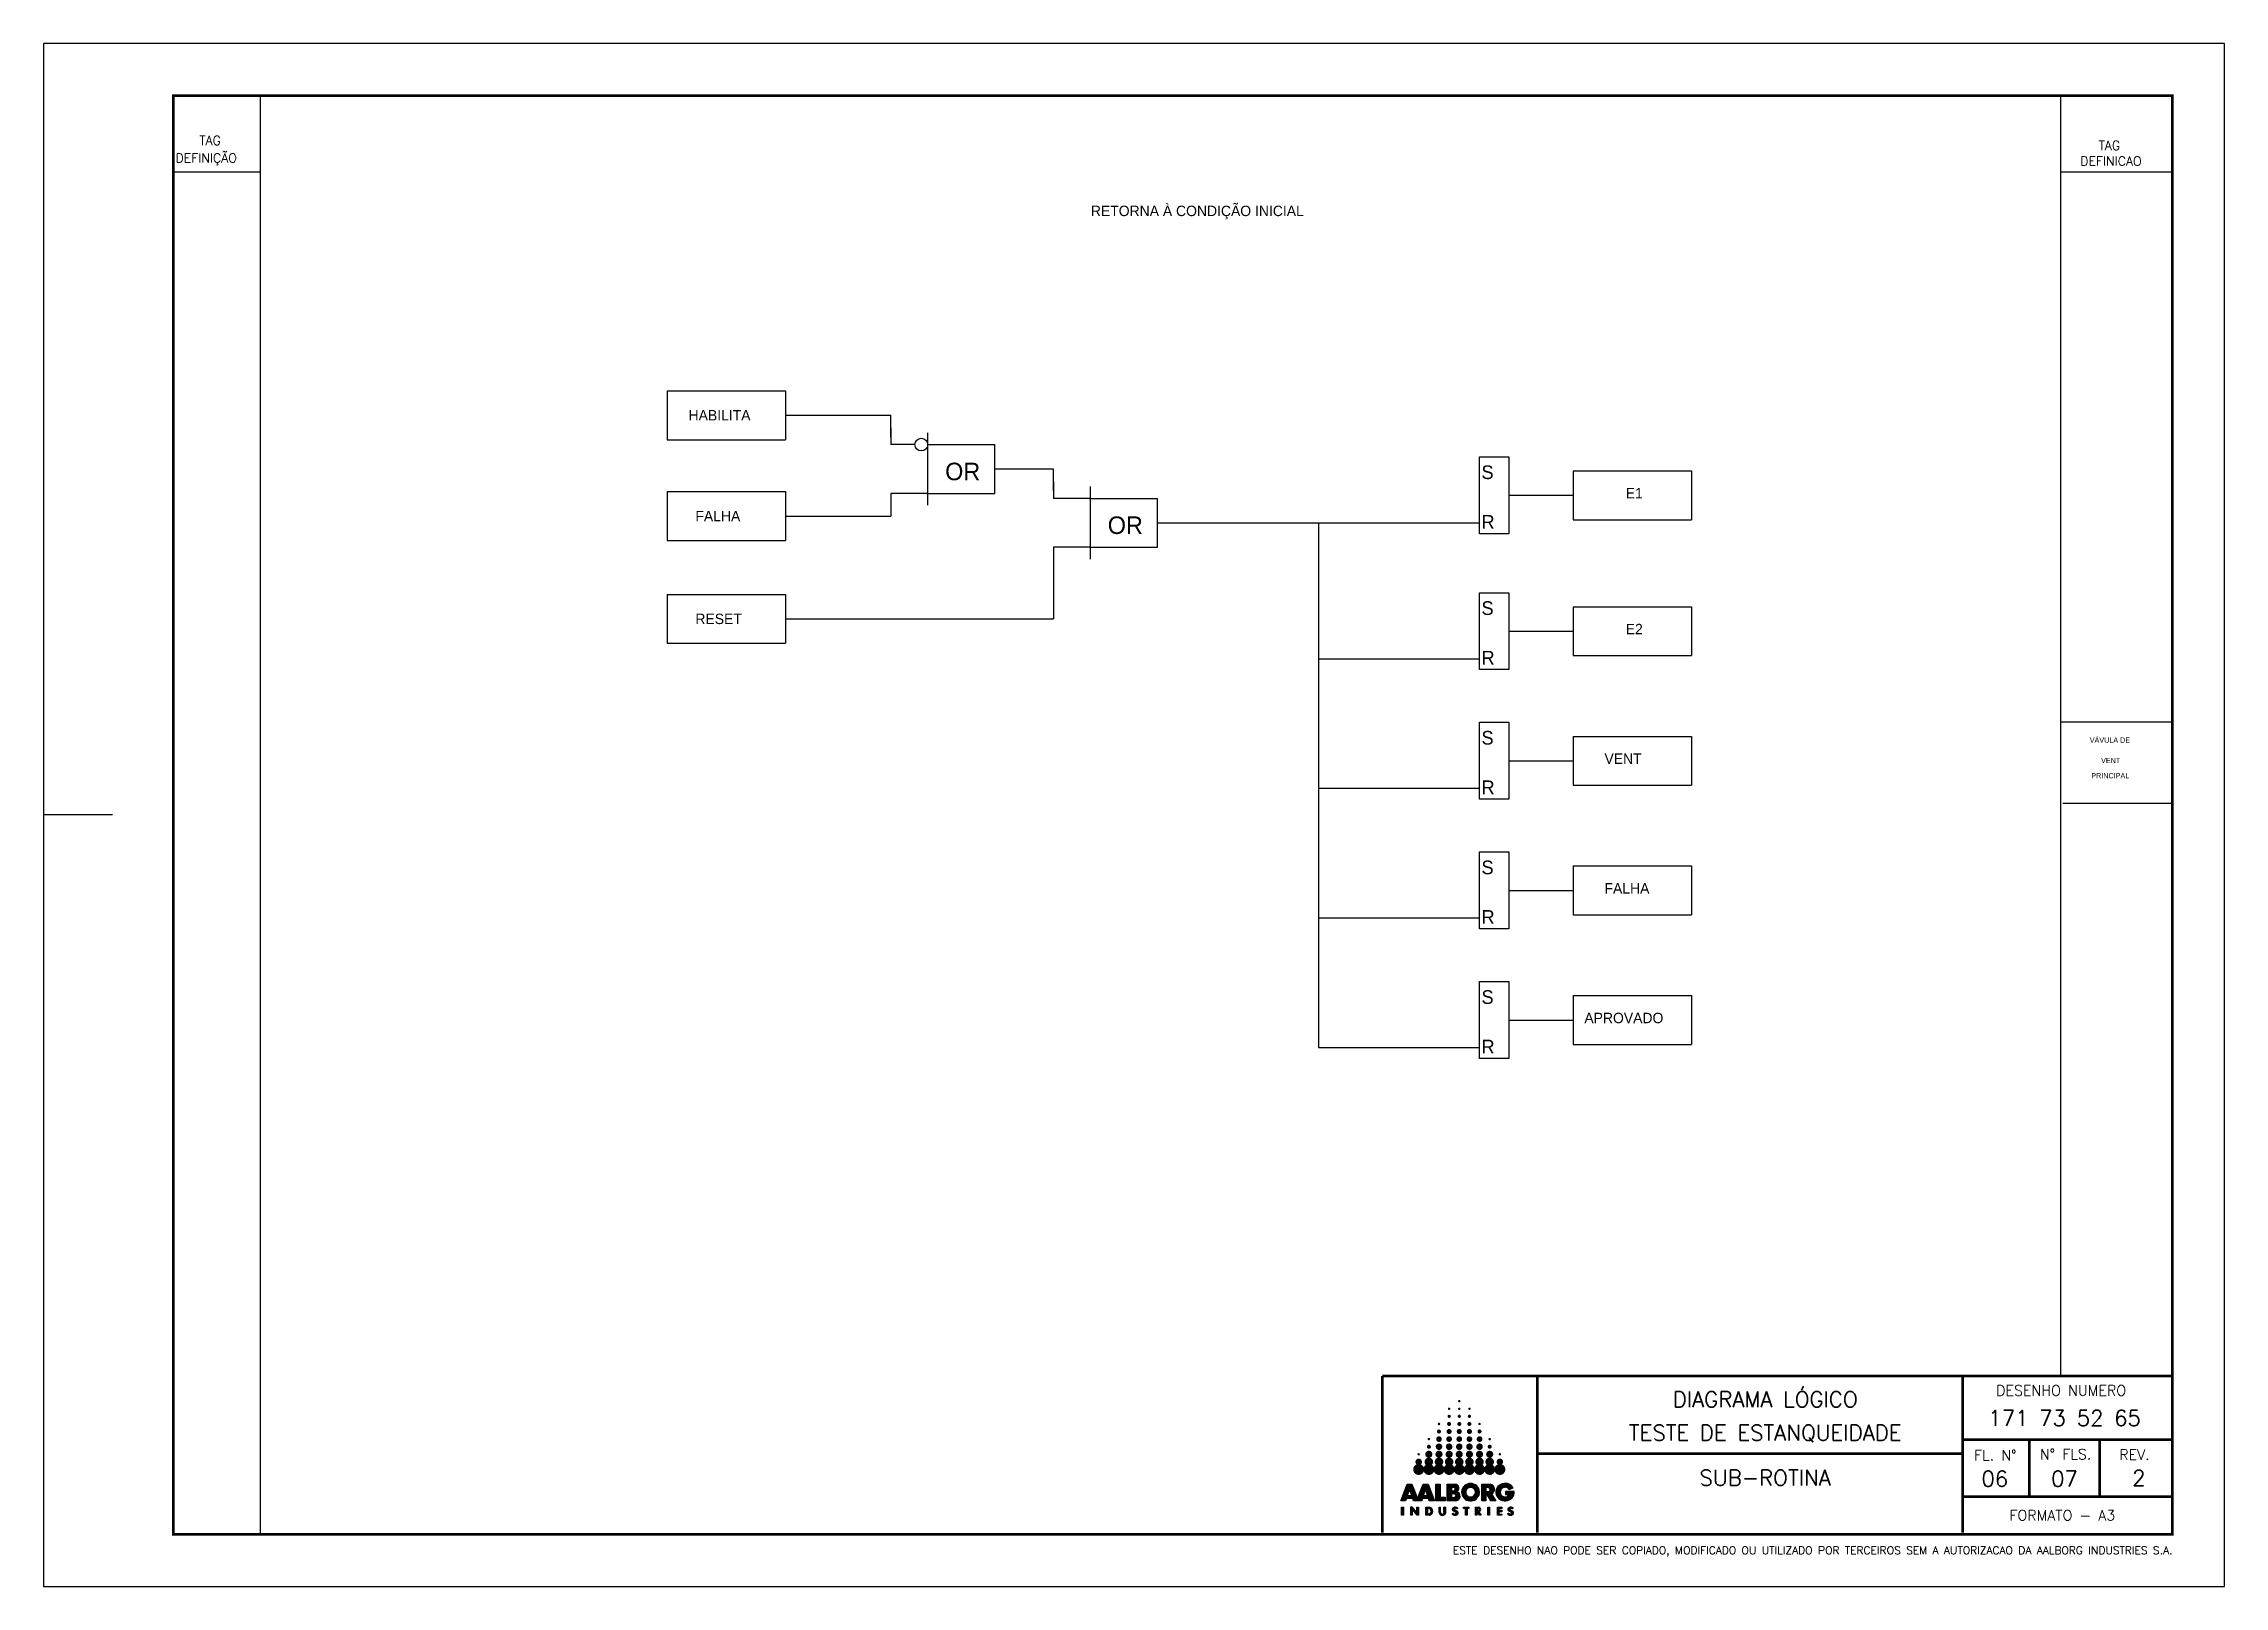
# Model space of a CAD drawing. Header units: feet. Extents: x -46890 to -45898, y -3252 to -1955.
# Drawn here: x -46316.3 to -45897.8, y -2582.6 to -2286.7 of the extents above; entities that cross this region are included whole.
import ezdxf
from ezdxf.enums import TextEntityAlignment as Align

# ---------------------------------------------------------------- set-up
doc = ezdxf.new("R2010")
doc.units = ezdxf.units.FT
doc.header["$MEASUREMENT"] = 0
doc.linetypes.add('HIDDEN2', pattern=[0.1875, 0.125, -0.0625])
for name, color, linetype in [('62_FORMATO', 2, 'Continuous'), ('CAMPO', 7, 'Continuous'), ('CONTORNO', 3, 'Continuous'), ('FORMATO', 8, 'Continuous'), ('Formulario', 7, 'Continuous')]:
    doc.layers.add(name, color=color, linetype=linetype)
doc.styles.add('ROMANS', font='romans.shx', dxfattribs={"height": 3})

msp = doc.modelspace()

# ---------------------------------------------------------------- texts
at = {"color": 7, "linetype": 'HIDDEN2', "style": 'ROMANS'}
for s, p in [('TAG', (-46286.42, -2306.11)), ('TAG', (-45921.93, -2307.07)), ('DEFINIÇÃO', (-46290.99, -2309.47)), ('DEFINICAO', (-45925.44, -2310.07))]:
    msp.add_text(s, height=1.75, dxfattribs=at).set_placement(p)
at = {"color": 7, "linetype": 'ByBlock', "char_height": 3.36, "width": 11.6654, "attachment_point": 5}
for insert in [(-46139.92, -2368.76), (-46108.71, -2379.07)]:
    msp.add_mtext('OR', dxfattribs=dict(at, insert=insert))
at = {"color": 7, "linetype": 'ByBlock', "ltscale": 8, "char_height": 2.625, "width": 6.6983, "attachment_point": 1}
for s, insert in [(' S', (-46041.34, -2367.57)), (' R', (-46041.34, -2377.09)), (' S', (-46041.34, -2393.64)), (' R', (-46041.34, -2403.15)), (' S', (-46041.34, -2418.51)), (' R', (-46041.34, -2428.02)), (' S', (-46041.34, -2443.38)), (' R', (-46041.34, -2452.89)), (' S', (-46041.34, -2468.25)), (' R', (-46041.34, -2477.76))]:
    msp.add_mtext(s, dxfattribs=dict(at, insert=insert))
at = {"layer": 'CAMPO', "color": 7, "linetype": 'ByBlock', "ltscale": 2}
for s, p in [('RETORNA À CONDIÇÃO INICIAL', (-46115.32, -2319.75)), ('HABILITA', (-46192.53, -2358.95)), ('E1', (-46012.67, -2373.9)), ('FALHA', (-46191.22, -2378.3)), ('RESET', (-46191.22, -2398.01)), ('E2', (-46012.67, -2399.97)), ('VENT', (-46016.75, -2424.84)), ('FALHA', (-46016.75, -2449.71)), ('APROVADO', (-46020.61, -2474.58))]:
    msp.add_text(s, height=2, dxfattribs=at).set_placement(p)
at = {"layer": 'CAMPO', "color": 7, "ltscale": 2}
for s, p in [('VÁVULA DE', (-45923.62, -2420.77)), ('PRINCIPAL', (-45923.33, -2427.6)), ('VENT', (-45921.44, -2424.68))]:
    msp.add_text(s, height=1, dxfattribs=at).set_placement(p)
at = {"layer": 'CONTORNO', "style": 'ROMANS'}
for s, p in [('DIAGRAMA LÓGICO', (-45985.9, -2548.24)), ('TESTE DE ESTANQUEIDADE', (-45985.9, -2554.65)), ('SUB-ROTINA', (-45985.9, -2563.29)), ('06', (-45941.85, -2563.48)), ('07', (-45928.45, -2563.48)), ('2', (-45914.2, -2563.32))]:
    msp.add_text(s, height=3, dxfattribs=at).set_placement(p, align=Align.CENTER)
at = {"layer": 'CONTORNO', "linetype": 'Continuous', "style": 'ROMANS'}
msp.add_text('171 73 52 65', height=3, dxfattribs=at).set_placement((-45928.44, -2551.83), align=Align.CENTER)
at = {"layer": 'FORMATO', "style": 'ROMANS'}
for s, p in [('DESENHO NUMERO', (-45929.11, -2546.05)), ('FL. N%%D', (-45941.75, -2558.46)), ('N%%D FLS.', (-45928.26, -2558.27)), ('REV.', (-45915.05, -2558.36)), ('FORMATO - A3', (-45928.88, -2569.98))]:
    msp.add_text(s, height=2, dxfattribs=at).set_placement(p, align=Align.CENTER)
msp.add_text('ESTE DESENHO NAO PODE SER COPIADO, MODIFICADO OU UTILIZADO POR TERCEIROS SEM A AUTORIZACAO DA AALBORG INDUSTRIES S.A.', height=1.5, dxfattribs=at).set_placement((-45907.76, -2576.44), align=Align.RIGHT)

# ---------------------------------------------------------------- blocks, each defined once
blk = doc.blocks.new('*U20')
at = {"layer": 'FORMATO', "linetype": 'Continuous', "extrusion": (0, 0, -1)}
for points in [[(-209.75, 7.3), (-209.75, 8.11), (-209.93, 8.11)], [(-209.93, 8.11), (-209.93, 7.3), (-209.75, 7.3)], [(-210.66, 8.14), (-210.83, 7.87), (-210.81, 7.85)], [(-210.66, 8.14), (-210.81, 7.85), (-210.66, 7.3)], [(-210.83, 7.87), (-210.66, 8.14), (-210.77, 8.14)], [(-210.81, 7.85), (-210.81, 7.3), (-210.66, 7.3)], [(-210.77, 8.14), (-211.25, 7.59), (-210.83, 7.87)], [(-210.83, 7.87), (-211.25, 7.59), (-211.31, 7.3)], [(-211.27, 7.61), (-211.44, 7.3), (-211.25, 7.59)], [(-211.25, 7.59), (-211.44, 7.3), (-211.31, 7.3)], [(-211.27, 7.61), (-211.27, 8.13), (-211.44, 8.13)], [(-211.44, 8.13), (-211.44, 7.3), (-211.27, 7.61)], [(-212.18, 8.11), (-212.34, 7.99), (-212.18, 7.3)], [(-212.34, 7.99), (-212.18, 8.11), (-212.53, 8.11)], [(-212.34, 7.99), (-212.34, 7.44), (-212.18, 7.3)], [(-212.78, 7.44), (-212.53, 7.3), (-212.18, 7.3)], [(-212.47, 7.44), (-212.78, 7.44), (-212.18, 7.3)], [(-212.18, 7.3), (-212.34, 7.44), (-212.47, 7.44)], [(-212.53, 8.11), (-212.46, 7.99), (-212.34, 7.99)], [(-212.53, 8.11), (-212.78, 7.97), (-212.46, 7.99)], [(-212.46, 7.99), (-212.78, 7.97), (-212.63, 7.9)], [(-212.63, 7.54), (-212.78, 7.44), (-212.47, 7.44)], [(-212.78, 7.97), (-212.88, 7.7), (-212.63, 7.9)], [(-212.63, 7.9), (-212.88, 7.7), (-212.7, 7.72)], [(-212.7, 7.72), (-212.88, 7.7), (-212.63, 7.54)], [(-212.88, 7.7), (-212.78, 7.44), (-212.63, 7.54)], [(-213.66, 7.59), (-213.51, 8.11), (-213.66, 8.11)], [(-213.51, 8.11), (-213.66, 7.59), (-213.51, 7.59)], [(-213.51, 7.59), (-213.7, 7.47), (-213.61, 7.37)], [(-213.66, 7.59), (-213.7, 7.47), (-213.51, 7.59)], [(-213.7, 7.47), (-213.83, 7.42), (-213.61, 7.37)], [(-213.83, 7.42), (-214.06, 7.37), (-213.61, 7.37)], [(-214.06, 7.37), (-213.84, 7.29), (-213.61, 7.37)], [(-213.95, 7.47), (-214.06, 7.37), (-213.83, 7.42)], [(-213.99, 7.59), (-214.06, 7.37), (-213.95, 7.47)], [(-214.17, 7.59), (-213.99, 8.11), (-214.17, 8.11)], [(-213.99, 8.11), (-214.17, 7.59), (-213.99, 7.59)], [(-214.17, 7.59), (-214.06, 7.37), (-213.99, 7.59)], [(-214.85, 7.47), (-214.97, 7.46), (-214.84, 7.46)], [(-214.98, 7.46), (-214.99, 7.45), (-214.84, 7.45)], [(-214.84, 7.46), (-214.98, 7.46), (-214.84, 7.45)], [(-214.97, 7.46), (-214.98, 7.46), (-214.84, 7.46)], [(-214.84, 7.45), (-214.99, 7.44), (-214.84, 7.43)], [(-214.99, 7.45), (-214.99, 7.44), (-214.84, 7.45)], [(-215, 7.44), (-215.01, 7.43), (-214.84, 7.43)], [(-214.99, 7.44), (-215, 7.44), (-214.84, 7.43)], [(-214.84, 7.43), (-215.01, 7.43), (-214.85, 7.42)], [(-214.96, 7.48), (-214.96, 7.47), (-214.85, 7.47)], [(-214.86, 7.48), (-214.96, 7.48), (-214.85, 7.47)], [(-214.96, 7.47), (-214.97, 7.46), (-214.85, 7.47)], [(-214.85, 7.47), (-214.96, 7.47), (-214.85, 7.47)], [(-215.02, 7.43), (-215.03, 7.42), (-214.85, 7.42)], [(-215.01, 7.43), (-215.02, 7.43), (-214.85, 7.42)], [(-215.05, 7.42), (-215.06, 7.41), (-214.85, 7.41)], [(-215.04, 7.42), (-215.05, 7.42), (-214.85, 7.41)], [(-215.03, 7.42), (-215.04, 7.42), (-214.85, 7.41)], [(-214.85, 7.42), (-215.03, 7.42), (-214.85, 7.41)], [(-214.85, 7.41), (-215.07, 7.41), (-214.86, 7.4)], [(-215.06, 7.41), (-215.07, 7.41), (-214.85, 7.41)], [(-214.87, 7.94), (-215.04, 7.93), (-214.86, 7.93)], [(-214.86, 7.93), (-215.04, 7.92), (-214.86, 7.92)], [(-215.04, 7.93), (-215.04, 7.92), (-214.86, 7.93)], [(-215.04, 7.92), (-215.04, 7.91), (-214.86, 7.91)], [(-214.86, 7.92), (-215.04, 7.92), (-214.86, 7.91)], [(-215.04, 7.92), (-215.04, 7.92), (-214.86, 7.92)], [(-214.86, 7.91), (-215.04, 7.9), (-214.86, 7.9)], [(-215.04, 7.91), (-215.04, 7.9), (-214.86, 7.91)], [(-215.04, 7.9), (-215.04, 7.89), (-214.86, 7.89)], [(-214.86, 7.9), (-215.04, 7.9), (-214.86, 7.89)], [(-215.04, 7.9), (-215.04, 7.9), (-214.86, 7.9)], [(-214.86, 7.89), (-215.05, 7.88), (-214.86, 7.88)], [(-215.04, 7.89), (-215.05, 7.88), (-214.86, 7.89)], [(-215.05, 7.88), (-215.06, 7.87), (-214.86, 7.87)], [(-214.86, 7.88), (-215.05, 7.88), (-214.86, 7.87)], [(-215.05, 7.88), (-215.05, 7.88), (-214.86, 7.88)], [(-214.86, 7.87), (-215.06, 7.87), (-214.87, 7.86)], [(-215.06, 7.87), (-215.06, 7.87), (-214.86, 7.87)], [(-214.94, 7.49), (-214.95, 7.48), (-214.86, 7.48)], [(-214.87, 7.49), (-214.94, 7.49), (-214.86, 7.48)], [(-214.95, 7.48), (-214.96, 7.48), (-214.86, 7.48)], [(-215.35, 7.41), (-215.34, 7.4), (-214.86, 7.4)], [(-215.1, 7.41), (-215.35, 7.41), (-214.86, 7.4)], [(-215.09, 7.41), (-215.1, 7.41), (-214.86, 7.4)], [(-215.08, 7.41), (-215.09, 7.41), (-214.86, 7.4)], [(-215.07, 7.41), (-215.08, 7.41), (-214.86, 7.4)], [(-215.34, 7.4), (-215.34, 7.39), (-214.86, 7.39)], [(-214.86, 7.4), (-215.34, 7.4), (-214.86, 7.39)], [(-214.86, 7.39), (-215.34, 7.39), (-214.87, 7.38)], [(-215.04, 7.97), (-215.04, 7.96), (-214.87, 7.96)], [(-214.88, 7.97), (-215.04, 7.97), (-214.87, 7.96)], [(-214.87, 7.96), (-215.04, 7.95), (-214.87, 7.95)], [(-215.04, 7.96), (-215.04, 7.95), (-214.87, 7.96)], [(-215.04, 7.95), (-215.04, 7.94), (-214.87, 7.94)], [(-214.87, 7.95), (-215.04, 7.95), (-214.87, 7.94)], [(-215.04, 7.95), (-215.04, 7.95), (-214.87, 7.95)], [(-215.04, 7.94), (-215.04, 7.93), (-214.87, 7.94)], [(-215.06, 7.87), (-215.07, 7.86), (-214.87, 7.86)], [(-215.07, 7.86), (-215.08, 7.85), (-214.87, 7.85)], [(-214.87, 7.86), (-215.07, 7.86), (-214.87, 7.85)], [(-215.07, 7.86), (-215.07, 7.86), (-214.87, 7.86)], [(-215.09, 7.85), (-215.09, 7.84), (-214.87, 7.84)], [(-214.87, 7.85), (-215.09, 7.85), (-214.87, 7.84)], [(-215.08, 7.85), (-215.09, 7.85), (-214.87, 7.85)], [(-215.1, 7.84), (-215.11, 7.83), (-214.87, 7.83)], [(-214.87, 7.84), (-215.1, 7.84), (-214.87, 7.83)], [(-215.09, 7.84), (-215.1, 7.84), (-214.87, 7.84)], [(-214.87, 7.83), (-215.12, 7.83), (-214.88, 7.82)], [(-215.11, 7.83), (-215.12, 7.83), (-214.87, 7.83)], [(-214.88, 7.49), (-214.93, 7.49), (-214.87, 7.49)], [(-214.93, 7.49), (-214.94, 7.49), (-214.87, 7.49)], [(-215.34, 7.39), (-215.33, 7.38), (-214.87, 7.38)], [(-214.87, 7.38), (-215.32, 7.37), (-214.88, 7.37)], [(-215.33, 7.38), (-215.32, 7.37), (-214.87, 7.38)], [(-215.07, 8), (-215.06, 7.99), (-214.88, 7.99)], [(-215.07, 8), (-215.07, 8), (-214.88, 7.99)], [(-214.89, 8), (-215.07, 8), (-214.88, 7.99)], [(-214.88, 7.99), (-215.05, 7.98), (-214.88, 7.97)], [(-215.06, 7.99), (-215.05, 7.98), (-214.88, 7.99)], [(-215.06, 7.99), (-215.06, 7.99), (-214.88, 7.99)], [(-215.05, 7.98), (-215.05, 7.97), (-214.88, 7.97)], [(-215.05, 7.98), (-215.05, 7.98), (-214.88, 7.97)], [(-215.05, 7.97), (-215.04, 7.97), (-214.88, 7.97)], [(-215.12, 7.83), (-215.13, 7.82), (-214.88, 7.82)], [(-215.14, 7.82), (-215.15, 7.81), (-214.88, 7.81)], [(-214.88, 7.82), (-215.14, 7.82), (-214.88, 7.81)], [(-215.13, 7.82), (-215.14, 7.82), (-214.88, 7.82)], [(-214.88, 7.81), (-215.16, 7.81), (-214.89, 7.8)], [(-215.15, 7.81), (-215.16, 7.81), (-214.88, 7.81)], [(-214.93, 7.5), (-214.93, 7.49), (-214.88, 7.49)], [(-214.89, 7.5), (-214.93, 7.5), (-214.88, 7.49)], [(-214.88, 7.37), (-215.32, 7.37), (-214.89, 7.36)], [(-215.32, 7.37), (-215.32, 7.37), (-214.88, 7.37)], [(-214.9, 8.02), (-215.11, 8.01), (-214.89, 8)], [(-215.09, 8.01), (-215.08, 8), (-214.89, 8)], [(-215.1, 8.01), (-215.09, 8.01), (-214.89, 8)], [(-215.1, 8.01), (-215.1, 8.01), (-214.89, 8)], [(-215.11, 8.01), (-215.1, 8.01), (-214.89, 8)], [(-215.08, 8), (-215.07, 8), (-214.89, 8)], [(-215.16, 7.81), (-215.17, 7.8), (-214.89, 7.8)], [(-215.18, 7.8), (-215.19, 7.79), (-214.89, 7.79)], [(-214.89, 7.8), (-215.18, 7.8), (-214.89, 7.79)], [(-215.17, 7.8), (-215.18, 7.8), (-214.89, 7.8)], [(-214.89, 7.79), (-215.2, 7.79), (-214.9, 7.78)], [(-215.19, 7.79), (-215.2, 7.79), (-214.89, 7.79)], [(-214.92, 7.5), (-214.93, 7.5), (-214.89, 7.5)], [(-214.9, 7.5), (-214.92, 7.5), (-214.89, 7.5)], [(-215.32, 7.37), (-215.31, 7.36), (-214.89, 7.36)], [(-214.89, 7.36), (-215.31, 7.36), (-214.9, 7.35)], [(-215.34, 8.03), (-215.34, 8.02), (-214.9, 8.02)], [(-214.91, 8.03), (-215.34, 8.03), (-214.9, 8.02)], [(-214.9, 8.02), (-215.34, 8.01), (-215.12, 8.01)], [(-214.9, 8.02), (-215.12, 8.01), (-215.11, 8.01)], [(-215.34, 8.02), (-215.34, 8.01), (-214.9, 8.02)], [(-215.2, 7.79), (-215.21, 7.78), (-214.9, 7.78)], [(-214.9, 7.78), (-215.22, 7.78), (-214.91, 7.77)], [(-215.21, 7.78), (-215.22, 7.78), (-214.9, 7.78)], [(-214.91, 7.5), (-214.92, 7.5), (-214.9, 7.5)], [(-215.31, 7.36), (-215.3, 7.35), (-214.9, 7.35)], [(-214.9, 7.35), (-215.3, 7.35), (-214.91, 7.34)], [(-215.34, 8.05), (-215.34, 8.04), (-214.91, 8.03)], [(-214.92, 8.05), (-215.34, 8.05), (-214.91, 8.03)], [(-215.34, 8.04), (-215.34, 8.03), (-214.91, 8.03)], [(-215.22, 7.78), (-215.23, 7.77), (-214.91, 7.77)], [(-214.91, 7.77), (-215.24, 7.76), (-214.91, 7.76)], [(-215.23, 7.77), (-215.24, 7.76), (-214.91, 7.77)], [(-214.91, 7.76), (-215.26, 7.75), (-214.92, 7.75)], [(-215.25, 7.76), (-215.26, 7.75), (-214.91, 7.76)], [(-215.24, 7.76), (-215.25, 7.76), (-214.91, 7.76)], [(-215.3, 7.35), (-215.29, 7.34), (-214.91, 7.34)], [(-214.91, 7.34), (-215.29, 7.34), (-214.92, 7.33)], [(-215.32, 8.07), (-215.33, 8.06), (-214.92, 8.05)], [(-214.94, 8.07), (-215.32, 8.07), (-214.92, 8.05)], [(-215.33, 8.06), (-215.33, 8.05), (-214.92, 8.05)], [(-215.33, 8.05), (-215.34, 8.05), (-214.92, 8.05)], [(-214.92, 7.75), (-215.27, 7.75), (-214.93, 7.74)], [(-215.26, 7.75), (-215.27, 7.75), (-214.92, 7.75)], [(-215.29, 7.34), (-215.28, 7.33), (-214.92, 7.33)], [(-214.92, 7.33), (-215.28, 7.33), (-214.93, 7.33)], [(-215.27, 7.75), (-215.28, 7.74), (-214.93, 7.74)], [(-214.93, 7.74), (-215.28, 7.74), (-214.94, 7.73)], [(-214.93, 7.33), (-215.28, 7.33), (-214.94, 7.32)], [(-215.28, 7.33), (-215.28, 7.33), (-214.93, 7.33)], [(-214.96, 8.09), (-215.29, 8.08), (-214.94, 8.07)], [(-215.3, 8.08), (-215.31, 8.07), (-214.94, 8.07)], [(-215.29, 8.08), (-215.3, 8.08), (-214.94, 8.07)], [(-215.31, 8.07), (-215.32, 8.07), (-214.94, 8.07)], [(-215.28, 7.74), (-215.29, 7.73), (-214.94, 7.73)], [(-214.94, 7.73), (-215.3, 7.72), (-214.95, 7.72)], [(-215.29, 7.73), (-215.3, 7.72), (-214.94, 7.73)], [(-215.28, 7.33), (-215.27, 7.32), (-214.94, 7.32)], [(-214.94, 7.32), (-215.26, 7.31), (-214.95, 7.31)], [(-215.27, 7.32), (-215.26, 7.31), (-214.94, 7.32)], [(-214.95, 7.72), (-215.31, 7.72), (-214.96, 7.72)], [(-215.3, 7.72), (-215.31, 7.72), (-214.95, 7.72)], [(-214.95, 7.31), (-215.24, 7.31), (-214.96, 7.31)], [(-215.26, 7.31), (-215.24, 7.31), (-214.95, 7.31)], [(-214.99, 8.11), (-215.26, 8.1), (-214.96, 8.09)], [(-215.27, 8.1), (-215.28, 8.09), (-214.96, 8.09)], [(-215.26, 8.1), (-215.27, 8.1), (-214.96, 8.09)], [(-215.28, 8.09), (-215.29, 8.08), (-214.96, 8.09)], [(-214.96, 7.72), (-215.31, 7.71), (-214.97, 7.71)], [(-215.31, 7.72), (-215.31, 7.71), (-214.96, 7.72)], [(-214.96, 7.31), (-215.23, 7.3), (-214.97, 7.3)], [(-215.24, 7.31), (-215.23, 7.3), (-214.96, 7.31)], [(-214.97, 7.71), (-215.31, 7.71), (-214.98, 7.7)], [(-214.97, 7.3), (-215.22, 7.3), (-214.98, 7.3)], [(-215.23, 7.3), (-215.22, 7.3), (-214.97, 7.3)], [(-215.31, 7.71), (-215.32, 7.7), (-214.98, 7.7)], [(-214.98, 7.7), (-215.32, 7.7), (-214.99, 7.7)], [(-214.98, 7.3), (-215.21, 7.3), (-214.99, 7.29)], [(-215.22, 7.3), (-215.21, 7.3), (-214.98, 7.3)], [(-215.22, 8.12), (-215.23, 8.11), (-214.99, 8.11)], [(-215.21, 8.12), (-215.22, 8.12), (-214.99, 8.11)], [(-215.19, 8.12), (-215.21, 8.12), (-214.99, 8.11)], [(-215.02, 8.12), (-215.19, 8.12), (-214.99, 8.11)], [(-215.25, 8.11), (-215.26, 8.1), (-214.99, 8.11)], [(-215.23, 8.11), (-215.25, 8.11), (-214.99, 8.11)], [(-214.99, 7.7), (-215.33, 7.69), (-215.01, 7.69)], [(-215.32, 7.7), (-215.33, 7.69), (-214.99, 7.7)], [(-215.21, 7.3), (-215.2, 7.29), (-214.99, 7.29)], [(-214.99, 7.29), (-215.2, 7.29), (-215, 7.29)], [(-215, 7.29), (-215.19, 7.29), (-215.01, 7.29)], [(-215.2, 7.29), (-215.19, 7.29), (-215, 7.29)], [(-215.01, 7.69), (-215.33, 7.69), (-215.02, 7.68)], [(-215.01, 7.29), (-215.17, 7.28), (-215.02, 7.28)], [(-215.18, 7.29), (-215.17, 7.28), (-215.01, 7.29)], [(-215.19, 7.29), (-215.18, 7.29), (-215.01, 7.29)], [(-215.18, 8.13), (-215.19, 8.12), (-215.02, 8.12)], [(-215.06, 8.13), (-215.18, 8.13), (-215.02, 8.12)], [(-215.33, 7.69), (-215.34, 7.68), (-215.02, 7.68)], [(-215.02, 7.68), (-215.34, 7.68), (-215.03, 7.68)], [(-215.02, 7.28), (-215.16, 7.28), (-215.03, 7.28)], [(-215.17, 7.28), (-215.16, 7.28), (-215.02, 7.28)], [(-215.03, 7.68), (-215.35, 7.67), (-215.04, 7.67)], [(-215.34, 7.68), (-215.35, 7.67), (-215.03, 7.68)], [(-215.03, 7.28), (-215.14, 7.28), (-215.04, 7.28)], [(-215.16, 7.28), (-215.14, 7.28), (-215.03, 7.28)], [(-215.04, 7.67), (-215.35, 7.67), (-215.05, 7.67)], [(-215.04, 7.28), (-215.12, 7.28), (-215.05, 7.28)], [(-215.13, 7.28), (-215.12, 7.28), (-215.04, 7.28)], [(-215.14, 7.28), (-215.13, 7.28), (-215.04, 7.28)], [(-215.05, 7.67), (-215.35, 7.66), (-215.06, 7.66)], [(-215.35, 7.67), (-215.35, 7.66), (-215.05, 7.67)], [(-215.05, 7.28), (-215.11, 7.28), (-215.07, 7.28)], [(-215.12, 7.28), (-215.11, 7.28), (-215.05, 7.28)], [(-215.16, 8.13), (-215.18, 8.13), (-215.06, 8.13)], [(-215.09, 8.13), (-215.16, 8.13), (-215.06, 8.13)], [(-215.06, 7.66), (-215.35, 7.66), (-215.08, 7.66)], [(-215.07, 7.28), (-215.1, 7.28), (-215.08, 7.28)], [(-215.11, 7.28), (-215.1, 7.28), (-215.07, 7.28)], [(-215.08, 7.66), (-215.36, 7.65), (-215.09, 7.65)], [(-215.35, 7.66), (-215.36, 7.65), (-215.08, 7.66)], [(-215.1, 7.28), (-215.09, 7.28), (-215.08, 7.28)], [(-215.14, 8.13), (-215.16, 8.13), (-215.09, 8.13)], [(-215.12, 8.13), (-215.14, 8.13), (-215.09, 8.13)], [(-215.09, 7.65), (-215.36, 7.65), (-215.1, 7.65)], [(-215.1, 7.65), (-215.36, 7.64), (-215.11, 7.64)], [(-215.36, 7.65), (-215.36, 7.64), (-215.1, 7.65)], [(-215.1, 7.41), (-215.35, 7.41), (-215.1, 7.41)], [(-215.11, 7.41), (-215.35, 7.41), (-215.1, 7.41)], [(-215.11, 7.64), (-215.36, 7.64), (-215.12, 7.64)], [(-215.12, 7.41), (-215.35, 7.41), (-215.11, 7.41)], [(-215.12, 8.01), (-215.33, 8), (-215.13, 8.01)], [(-215.34, 8.01), (-215.33, 8), (-215.12, 8.01)], [(-215.12, 7.64), (-215.37, 7.63), (-215.13, 7.63)], [(-215.36, 7.64), (-215.37, 7.63), (-215.12, 7.64)], [(-215.13, 7.42), (-215.35, 7.41), (-215.12, 7.41)], [(-215.13, 8.01), (-215.33, 8), (-215.14, 8.01)], [(-215.13, 7.63), (-215.37, 7.63), (-215.14, 7.62)], [(-215.35, 7.42), (-215.35, 7.41), (-215.13, 7.42)], [(-215.14, 7.42), (-215.35, 7.42), (-215.13, 7.42)], [(-215.14, 8.01), (-215.33, 8), (-215.15, 8)], [(-215.37, 7.63), (-215.37, 7.62), (-215.14, 7.62)], [(-215.14, 7.62), (-215.37, 7.62), (-215.15, 7.62)], [(-215.15, 7.42), (-215.35, 7.42), (-215.14, 7.42)], [(-215.15, 8), (-215.33, 8), (-215.17, 8)], [(-215.15, 7.62), (-215.37, 7.61), (-215.16, 7.61)], [(-215.37, 7.62), (-215.37, 7.61), (-215.15, 7.62)], [(-215.36, 7.43), (-215.35, 7.42), (-215.15, 7.42)], [(-215.16, 7.43), (-215.36, 7.43), (-215.15, 7.42)], [(-215.16, 7.61), (-215.37, 7.61), (-215.17, 7.6)], [(-215.36, 7.44), (-215.36, 7.43), (-215.16, 7.43)], [(-215.17, 7.44), (-215.36, 7.44), (-215.16, 7.43)], [(-215.16, 7.43), (-215.36, 7.43), (-215.16, 7.43)], [(-215.17, 8), (-215.33, 7.99), (-215.18, 8)], [(-215.33, 8), (-215.33, 7.99), (-215.17, 8)], [(-215.37, 7.61), (-215.38, 7.6), (-215.17, 7.6)], [(-215.17, 7.6), (-215.38, 7.6), (-215.18, 7.59)], [(-215.36, 7.45), (-215.36, 7.44), (-215.17, 7.44)], [(-215.18, 7.45), (-215.36, 7.45), (-215.17, 7.44)], [(-215.18, 8), (-215.33, 7.99), (-215.19, 7.99)], [(-215.38, 7.6), (-215.38, 7.59), (-215.18, 7.59)], [(-215.18, 7.59), (-215.38, 7.58), (-215.19, 7.58)], [(-215.38, 7.59), (-215.38, 7.58), (-215.18, 7.59)], [(-215.18, 7.59), (-215.38, 7.59), (-215.18, 7.59)], [(-215.19, 7.46), (-215.37, 7.45), (-215.18, 7.45)], [(-215.18, 7.45), (-215.36, 7.45), (-215.18, 7.45)], [(-215.37, 7.45), (-215.36, 7.45), (-215.18, 7.45)], [(-215.19, 7.99), (-215.32, 7.98), (-215.2, 7.99)], [(-215.33, 7.99), (-215.32, 7.98), (-215.19, 7.99)], [(-215.38, 7.58), (-215.38, 7.57), (-215.19, 7.57)], [(-215.19, 7.58), (-215.38, 7.58), (-215.19, 7.57)], [(-215.19, 7.57), (-215.38, 7.57), (-215.2, 7.56)], [(-215.2, 7.48), (-215.37, 7.47), (-215.19, 7.47)], [(-215.19, 7.47), (-215.37, 7.46), (-215.19, 7.46)], [(-215.37, 7.47), (-215.37, 7.46), (-215.19, 7.47)], [(-215.37, 7.46), (-215.37, 7.45), (-215.19, 7.46)], [(-215.2, 7.99), (-215.32, 7.98), (-215.21, 7.98)], [(-215.38, 7.57), (-215.38, 7.56), (-215.2, 7.56)], [(-215.38, 7.56), (-215.38, 7.54), (-215.2, 7.55)], [(-215.2, 7.56), (-215.38, 7.56), (-215.2, 7.55)], [(-215.2, 7.55), (-215.38, 7.54), (-215.2, 7.54)], [(-215.2, 7.54), (-215.38, 7.53), (-215.2, 7.53)], [(-215.38, 7.54), (-215.38, 7.53), (-215.2, 7.54)], [(-215.2, 7.53), (-215.38, 7.52), (-215.2, 7.52)], [(-215.38, 7.53), (-215.38, 7.52), (-215.2, 7.53)], [(-215.2, 7.52), (-215.38, 7.51), (-215.2, 7.51)], [(-215.38, 7.52), (-215.38, 7.51), (-215.2, 7.52)], [(-215.2, 7.51), (-215.38, 7.5), (-215.2, 7.5)], [(-215.38, 7.51), (-215.38, 7.5), (-215.2, 7.51)], [(-215.38, 7.5), (-215.38, 7.49), (-215.2, 7.49)], [(-215.2, 7.5), (-215.38, 7.5), (-215.2, 7.49)], [(-215.2, 7.49), (-215.37, 7.48), (-215.2, 7.48)], [(-215.38, 7.49), (-215.37, 7.48), (-215.2, 7.49)], [(-215.2, 7.49), (-215.38, 7.49), (-215.2, 7.49)], [(-215.37, 7.48), (-215.37, 7.47), (-215.2, 7.48)], [(-215.21, 7.98), (-215.32, 7.97), (-215.22, 7.98)], [(-215.32, 7.98), (-215.32, 7.97), (-215.21, 7.98)], [(-215.22, 7.98), (-215.32, 7.97), (-215.22, 7.97)], [(-215.22, 7.97), (-215.31, 7.97), (-215.23, 7.97)], [(-215.32, 7.97), (-215.31, 7.97), (-215.22, 7.97)], [(-215.23, 7.97), (-215.31, 7.97), (-215.24, 7.97)], [(-215.31, 7.97), (-215.3, 7.96), (-215.24, 7.96)], [(-215.24, 7.97), (-215.31, 7.97), (-215.24, 7.96)], [(-215.24, 7.96), (-215.3, 7.96), (-215.25, 7.96)], [(-215.24, 7.96), (-215.3, 7.96), (-215.24, 7.96)], [(-215.25, 7.96), (-215.3, 7.95), (-215.26, 7.95)], [(-215.25, 7.96), (-215.3, 7.95), (-215.25, 7.96)], [(-215.3, 7.96), (-215.3, 7.95), (-215.25, 7.96)], [(-215.25, 7.96), (-215.3, 7.96), (-215.25, 7.96)], [(-215.25, 7.96), (-215.3, 7.96), (-215.25, 7.96)], [(-215.25, 7.96), (-215.3, 7.96), (-215.25, 7.96)], [(-215.26, 7.95), (-215.29, 7.95), (-215.27, 7.95)], [(-215.3, 7.95), (-215.29, 7.95), (-215.26, 7.95)], [(-215.26, 7.95), (-215.3, 7.95), (-215.26, 7.95)], [(-215.27, 7.95), (-215.28, 7.95), (-215.28, 7.95)], [(-215.29, 7.95), (-215.28, 7.95), (-215.27, 7.95)], [(-215.27, 7.95), (-215.29, 7.95), (-215.27, 7.95)], [(-215.96, 8.11), (-216.13, 8), (-215.96, 8)], [(-216.13, 8), (-215.96, 8.11), (-216.49, 8.11)], [(-216.49, 8.11), (-216.3, 8), (-216.13, 8)], [(-216.3, 8), (-216.3, 7.3), (-216.13, 7.3)], [(-216.13, 8), (-216.3, 8), (-216.13, 7.3)], [(-216.49, 8.11), (-216.49, 8), (-216.3, 8)], [(-217.14, 8.11), (-217.3, 8), (-217.14, 7.3)], [(-217.3, 8), (-217.14, 8.11), (-217.49, 8.11)], [(-217.3, 8), (-217.3, 7.98), (-217.14, 7.3)], [(-217.3, 7.98), (-217.3, 7.75), (-217.14, 7.3)], [(-217.3, 7.75), (-217.29, 7.59), (-217.14, 7.3)], [(-217.29, 7.59), (-217.29, 7.58), (-217.14, 7.3)], [(-217.29, 7.58), (-217.29, 7.57), (-217.14, 7.3)], [(-217.29, 7.58), (-217.29, 7.58), (-217.14, 7.3)], [(-217.29, 7.57), (-217.29, 7.3), (-217.14, 7.3)], [(-217.3, 7.75), (-217.3, 7.6), (-217.29, 7.59)], [(-217.49, 8.11), (-217.41, 8), (-217.3, 8)], [(-217.41, 7.75), (-217.31, 7.61), (-217.3, 7.6)], [(-217.41, 7.75), (-217.3, 7.6), (-217.3, 7.6)], [(-217.3, 7.75), (-217.41, 7.75), (-217.3, 7.6)], [(-217.41, 7.75), (-217.49, 7.66), (-217.31, 7.61)], [(-217.49, 7.66), (-217.49, 7.62), (-217.31, 7.61)], [(-217.49, 7.62), (-217.32, 7.61), (-217.31, 7.61)], [(-217.49, 7.62), (-217.73, 7.3), (-217.32, 7.61)], [(-217.32, 7.61), (-217.73, 7.3), (-217.33, 7.6)], [(-217.33, 7.6), (-217.73, 7.3), (-217.33, 7.59)], [(-217.33, 7.6), (-217.73, 7.3), (-217.33, 7.6)], [(-217.33, 7.59), (-217.73, 7.3), (-217.34, 7.59)], [(-217.34, 7.59), (-217.73, 7.3), (-217.34, 7.58)], [(-217.34, 7.58), (-217.73, 7.3), (-217.54, 7.3)], [(-217.49, 8.11), (-217.65, 7.99), (-217.41, 8)], [(-217.41, 8), (-217.65, 7.99), (-217.49, 7.93)], [(-217.49, 7.82), (-217.65, 7.79), (-217.41, 7.75)], [(-217.65, 7.79), (-217.49, 7.66), (-217.41, 7.75)], [(-217.65, 7.99), (-217.65, 7.79), (-217.49, 7.93)], [(-217.49, 7.93), (-217.65, 7.79), (-217.49, 7.82)], [(-218.56, 8.11), (-218.56, 7.3), (-218.38, 7.3)], [(-218.38, 8.11), (-218.56, 8.11), (-218.38, 7.3)], [(-219.34, 8.11), (-219.49, 8), (-219.34, 7.3)], [(-219.49, 8), (-219.34, 8.11), (-219.79, 8.11)], [(-219.49, 8), (-219.49, 7.8), (-219.34, 7.3)], [(-219.49, 7.8), (-219.49, 7.66), (-219.34, 7.3)], [(-219.49, 7.66), (-219.49, 7.43), (-219.34, 7.3)], [(-219.49, 7.43), (-219.79, 7.3), (-219.34, 7.3)], [(-219.79, 8.11), (-219.79, 8), (-219.49, 8)], [(-219.79, 7.8), (-219.79, 7.66), (-219.49, 7.66)], [(-219.49, 7.66), (-219.49, 7.8), (-219.79, 7.8)], [(-219.79, 7.43), (-219.79, 7.3), (-219.49, 7.43)], [(-220.39, 7.47), (-220.52, 7.46), (-220.39, 7.46)], [(-220.51, 7.47), (-220.52, 7.46), (-220.39, 7.47)], [(-220.4, 7.47), (-220.51, 7.47), (-220.39, 7.47)], [(-220.52, 7.46), (-220.53, 7.45), (-220.39, 7.45)], [(-220.39, 7.46), (-220.52, 7.46), (-220.39, 7.45)], [(-220.52, 7.46), (-220.52, 7.46), (-220.39, 7.46)], [(-220.39, 7.45), (-220.54, 7.44), (-220.39, 7.43)], [(-220.53, 7.45), (-220.54, 7.44), (-220.39, 7.45)], [(-220.55, 7.44), (-220.56, 7.43), (-220.39, 7.43)], [(-220.54, 7.44), (-220.55, 7.44), (-220.39, 7.43)], [(-220.57, 7.43), (-220.57, 7.42), (-220.39, 7.42)], [(-220.56, 7.43), (-220.57, 7.43), (-220.39, 7.42)], [(-220.39, 7.43), (-220.56, 7.43), (-220.39, 7.42)], [(-220.39, 7.42), (-220.57, 7.42), (-220.4, 7.41)], [(-220.5, 7.48), (-220.51, 7.47), (-220.4, 7.47)], [(-220.41, 7.48), (-220.5, 7.48), (-220.4, 7.47)], [(-220.59, 7.42), (-220.6, 7.41), (-220.4, 7.41)], [(-220.58, 7.42), (-220.59, 7.42), (-220.4, 7.41)], [(-220.57, 7.42), (-220.58, 7.42), (-220.4, 7.41)], [(-220.89, 7.41), (-220.89, 7.4), (-220.4, 7.4)], [(-220.64, 7.41), (-220.89, 7.41), (-220.4, 7.4)], [(-220.63, 7.41), (-220.64, 7.41), (-220.4, 7.4)], [(-220.62, 7.41), (-220.63, 7.41), (-220.4, 7.4)], [(-220.61, 7.41), (-220.62, 7.41), (-220.4, 7.4)], [(-220.4, 7.41), (-220.61, 7.41), (-220.4, 7.4)], [(-220.6, 7.41), (-220.61, 7.41), (-220.4, 7.41)], [(-220.4, 7.4), (-220.89, 7.4), (-220.41, 7.39)], [(-220.42, 7.96), (-220.59, 7.95), (-220.41, 7.95)], [(-220.58, 7.95), (-220.58, 7.94), (-220.41, 7.94)], [(-220.41, 7.95), (-220.58, 7.95), (-220.41, 7.94)], [(-220.59, 7.95), (-220.58, 7.95), (-220.41, 7.95)], [(-220.41, 7.94), (-220.58, 7.93), (-220.41, 7.93)], [(-220.58, 7.94), (-220.58, 7.93), (-220.41, 7.94)], [(-220.41, 7.93), (-220.58, 7.92), (-220.41, 7.92)], [(-220.58, 7.93), (-220.58, 7.92), (-220.41, 7.93)], [(-220.58, 7.92), (-220.58, 7.91), (-220.41, 7.91)], [(-220.41, 7.92), (-220.58, 7.92), (-220.41, 7.91)], [(-220.58, 7.92), (-220.58, 7.92), (-220.41, 7.92)], [(-220.41, 7.91), (-220.58, 7.9), (-220.41, 7.9)], [(-220.58, 7.91), (-220.58, 7.9), (-220.41, 7.91)], [(-220.59, 7.9), (-220.59, 7.89), (-220.41, 7.89)], [(-220.41, 7.9), (-220.59, 7.9), (-220.41, 7.89)], [(-220.58, 7.9), (-220.59, 7.9), (-220.41, 7.9)], [(-220.41, 7.89), (-220.59, 7.88), (-220.41, 7.88)], [(-220.59, 7.89), (-220.59, 7.88), (-220.41, 7.89)], [(-220.6, 7.88), (-220.6, 7.87), (-220.41, 7.87)], [(-220.41, 7.88), (-220.6, 7.88), (-220.41, 7.87)], [(-220.59, 7.88), (-220.6, 7.88), (-220.41, 7.88)], [(-220.61, 7.87), (-220.61, 7.86), (-220.41, 7.86)], [(-220.41, 7.87), (-220.61, 7.87), (-220.41, 7.86)], [(-220.6, 7.87), (-220.61, 7.87), (-220.41, 7.87)], [(-220.62, 7.86), (-220.63, 7.85), (-220.41, 7.85)], [(-220.41, 7.86), (-220.62, 7.86), (-220.41, 7.85)], [(-220.61, 7.86), (-220.62, 7.86), (-220.41, 7.86)], [(-220.41, 7.85), (-220.63, 7.85), (-220.42, 7.84)], [(-220.63, 7.85), (-220.63, 7.85), (-220.41, 7.85)], [(-220.49, 7.49), (-220.5, 7.48), (-220.41, 7.48)], [(-220.42, 7.49), (-220.49, 7.49), (-220.41, 7.48)], [(-220.5, 7.48), (-220.5, 7.48), (-220.41, 7.48)], [(-220.89, 7.4), (-220.88, 7.39), (-220.41, 7.39)], [(-220.41, 7.39), (-220.88, 7.39), (-220.42, 7.38)], [(-220.43, 7.99), (-220.6, 7.98), (-220.42, 7.97)], [(-220.6, 7.98), (-220.59, 7.97), (-220.42, 7.97)], [(-220.6, 7.98), (-220.6, 7.98), (-220.42, 7.97)], [(-220.59, 7.97), (-220.59, 7.96), (-220.42, 7.96)], [(-220.42, 7.97), (-220.59, 7.97), (-220.42, 7.96)], [(-220.59, 7.97), (-220.59, 7.97), (-220.42, 7.97)], [(-220.59, 7.96), (-220.59, 7.95), (-220.42, 7.96)], [(-220.63, 7.85), (-220.64, 7.84), (-220.42, 7.84)], [(-220.65, 7.84), (-220.66, 7.83), (-220.42, 7.83)], [(-220.42, 7.84), (-220.65, 7.84), (-220.42, 7.83)], [(-220.64, 7.84), (-220.65, 7.84), (-220.42, 7.84)], [(-220.66, 7.83), (-220.67, 7.82), (-220.42, 7.82)], [(-220.42, 7.83), (-220.66, 7.83), (-220.42, 7.82)], [(-220.66, 7.83), (-220.66, 7.83), (-220.42, 7.83)], [(-220.42, 7.82), (-220.68, 7.82), (-220.43, 7.81)], [(-220.67, 7.82), (-220.68, 7.82), (-220.42, 7.82)], [(-220.48, 7.49), (-220.49, 7.49), (-220.42, 7.49)], [(-220.43, 7.49), (-220.48, 7.49), (-220.42, 7.49)], [(-220.88, 7.39), (-220.88, 7.38), (-220.42, 7.38)], [(-220.42, 7.38), (-220.87, 7.37), (-220.43, 7.37)], [(-220.88, 7.38), (-220.87, 7.37), (-220.42, 7.38)], [(-220.61, 8), (-220.61, 7.99), (-220.43, 7.99)], [(-220.62, 8), (-220.61, 8), (-220.43, 7.99)], [(-220.44, 8), (-220.62, 8), (-220.43, 7.99)], [(-220.6, 7.99), (-220.6, 7.98), (-220.43, 7.99)], [(-220.61, 7.99), (-220.6, 7.99), (-220.43, 7.99)], [(-220.68, 7.82), (-220.69, 7.81), (-220.43, 7.81)], [(-220.7, 7.81), (-220.71, 7.8), (-220.43, 7.8)], [(-220.43, 7.81), (-220.7, 7.81), (-220.43, 7.8)], [(-220.69, 7.81), (-220.7, 7.81), (-220.43, 7.81)], [(-220.43, 7.8), (-220.72, 7.8), (-220.44, 7.79)], [(-220.71, 7.8), (-220.72, 7.8), (-220.43, 7.8)], [(-220.47, 7.5), (-220.48, 7.49), (-220.43, 7.49)], [(-220.44, 7.5), (-220.47, 7.5), (-220.43, 7.49)], [(-220.43, 7.37), (-220.86, 7.37), (-220.44, 7.36)], [(-220.87, 7.37), (-220.86, 7.37), (-220.43, 7.37)], [(-220.89, 8.03), (-220.89, 8.02), (-220.44, 8.02)], [(-220.46, 8.03), (-220.89, 8.03), (-220.44, 8.02)], [(-220.44, 8.02), (-220.88, 8.01), (-220.67, 8.01)], [(-220.44, 8.02), (-220.67, 8.01), (-220.66, 8.01)], [(-220.44, 8.02), (-220.66, 8.01), (-220.44, 8)], [(-220.89, 8.02), (-220.88, 8.01), (-220.44, 8.02)], [(-220.63, 8.01), (-220.63, 8), (-220.44, 8)], [(-220.64, 8.01), (-220.63, 8.01), (-220.44, 8)], [(-220.65, 8.01), (-220.64, 8.01), (-220.44, 8)], [(-220.66, 8.01), (-220.65, 8.01), (-220.44, 8)], [(-220.63, 8), (-220.62, 8), (-220.44, 8)], [(-220.72, 7.8), (-220.73, 7.79), (-220.44, 7.79)], [(-220.44, 7.79), (-220.74, 7.79), (-220.45, 7.78)], [(-220.73, 7.79), (-220.74, 7.79), (-220.44, 7.79)], [(-220.46, 7.5), (-220.47, 7.5), (-220.44, 7.5)], [(-220.45, 7.5), (-220.46, 7.5), (-220.44, 7.5)], [(-220.86, 7.37), (-220.86, 7.36), (-220.44, 7.36)], [(-220.86, 7.36), (-220.85, 7.35), (-220.44, 7.35)], [(-220.44, 7.36), (-220.86, 7.36), (-220.44, 7.35)], [(-220.44, 7.35), (-220.85, 7.35), (-220.45, 7.34)], [(-220.74, 7.79), (-220.75, 7.78), (-220.45, 7.78)], [(-220.76, 7.78), (-220.77, 7.77), (-220.45, 7.77)], [(-220.45, 7.78), (-220.76, 7.78), (-220.45, 7.77)], [(-220.75, 7.78), (-220.76, 7.78), (-220.45, 7.78)], [(-220.45, 7.77), (-220.78, 7.76), (-220.46, 7.76)], [(-220.77, 7.77), (-220.78, 7.76), (-220.45, 7.77)], [(-220.46, 7.5), (-220.46, 7.5), (-220.45, 7.5)], [(-220.85, 7.35), (-220.84, 7.34), (-220.45, 7.34)], [(-220.45, 7.34), (-220.84, 7.34), (-220.46, 7.33)], [(-220.88, 8.05), (-220.89, 8.04), (-220.46, 8.03)], [(-220.47, 8.05), (-220.88, 8.05), (-220.46, 8.03)], [(-220.89, 8.04), (-220.89, 8.03), (-220.46, 8.03)], [(-220.46, 7.76), (-220.8, 7.75), (-220.47, 7.75)], [(-220.79, 7.76), (-220.8, 7.75), (-220.46, 7.76)], [(-220.78, 7.76), (-220.79, 7.76), (-220.46, 7.76)], [(-220.84, 7.34), (-220.83, 7.33), (-220.46, 7.33)], [(-220.46, 7.33), (-220.83, 7.33), (-220.47, 7.33)], [(-220.87, 8.07), (-220.87, 8.06), (-220.47, 8.05)], [(-220.49, 8.07), (-220.87, 8.07), (-220.47, 8.05)], [(-220.87, 8.06), (-220.88, 8.05), (-220.47, 8.05)], [(-220.88, 8.05), (-220.88, 8.05), (-220.47, 8.05)], [(-220.47, 7.75), (-220.81, 7.75), (-220.48, 7.74)], [(-220.8, 7.75), (-220.81, 7.75), (-220.47, 7.75)], [(-220.47, 7.33), (-220.82, 7.33), (-220.48, 7.32)], [(-220.83, 7.33), (-220.82, 7.33), (-220.47, 7.33)], [(-220.81, 7.75), (-220.82, 7.74), (-220.48, 7.74)], [(-220.48, 7.74), (-220.82, 7.74), (-220.49, 7.73)], [(-220.82, 7.33), (-220.81, 7.32), (-220.48, 7.32)], [(-220.48, 7.32), (-220.8, 7.31), (-220.49, 7.31)], [(-220.81, 7.32), (-220.8, 7.31), (-220.48, 7.32)], [(-220.51, 8.09), (-220.84, 8.08), (-220.49, 8.07)], [(-220.85, 8.08), (-220.86, 8.07), (-220.49, 8.07)], [(-220.84, 8.08), (-220.85, 8.08), (-220.49, 8.07)], [(-220.86, 8.07), (-220.87, 8.07), (-220.49, 8.07)], [(-220.82, 7.74), (-220.83, 7.73), (-220.49, 7.73)], [(-220.49, 7.73), (-220.84, 7.72), (-220.5, 7.72)], [(-220.83, 7.73), (-220.84, 7.72), (-220.49, 7.73)], [(-220.49, 7.31), (-220.79, 7.31), (-220.5, 7.31)], [(-220.8, 7.31), (-220.79, 7.31), (-220.49, 7.31)], [(-220.5, 7.72), (-220.85, 7.72), (-220.51, 7.72)], [(-220.84, 7.72), (-220.85, 7.72), (-220.5, 7.72)], [(-220.5, 7.31), (-220.78, 7.3), (-220.51, 7.3)], [(-220.79, 7.31), (-220.78, 7.3), (-220.5, 7.31)], [(-220.54, 8.11), (-220.8, 8.1), (-220.51, 8.09)], [(-220.82, 8.1), (-220.83, 8.09), (-220.51, 8.09)], [(-220.8, 8.1), (-220.82, 8.1), (-220.51, 8.09)], [(-220.83, 8.09), (-220.84, 8.08), (-220.51, 8.09)], [(-220.51, 7.72), (-220.86, 7.71), (-220.52, 7.71)], [(-220.85, 7.72), (-220.86, 7.71), (-220.51, 7.72)], [(-220.51, 7.3), (-220.77, 7.3), (-220.52, 7.3)], [(-220.78, 7.3), (-220.77, 7.3), (-220.51, 7.3)], [(-220.52, 7.71), (-220.86, 7.71), (-220.53, 7.7)], [(-220.52, 7.3), (-220.76, 7.3), (-220.53, 7.29)], [(-220.77, 7.3), (-220.76, 7.3), (-220.52, 7.3)], [(-220.86, 7.71), (-220.87, 7.7), (-220.53, 7.7)], [(-220.53, 7.7), (-220.87, 7.7), (-220.54, 7.7)], [(-220.76, 7.3), (-220.75, 7.29), (-220.53, 7.29)], [(-220.53, 7.29), (-220.75, 7.29), (-220.54, 7.29)], [(-220.77, 8.12), (-220.78, 8.11), (-220.54, 8.11)], [(-220.75, 8.12), (-220.77, 8.12), (-220.54, 8.11)], [(-220.74, 8.12), (-220.75, 8.12), (-220.54, 8.11)], [(-220.57, 8.12), (-220.74, 8.12), (-220.54, 8.11)], [(-220.79, 8.11), (-220.8, 8.1), (-220.54, 8.11)], [(-220.78, 8.11), (-220.79, 8.11), (-220.54, 8.11)], [(-220.54, 7.7), (-220.88, 7.69), (-220.55, 7.69)], [(-220.87, 7.7), (-220.88, 7.69), (-220.54, 7.7)], [(-220.54, 7.29), (-220.74, 7.29), (-220.56, 7.29)], [(-220.75, 7.29), (-220.74, 7.29), (-220.54, 7.29)], [(-220.55, 7.69), (-220.88, 7.69), (-220.56, 7.68)], [(-220.88, 7.69), (-220.88, 7.68), (-220.56, 7.68)], [(-220.56, 7.68), (-220.88, 7.68), (-220.57, 7.68)], [(-220.56, 7.29), (-220.71, 7.28), (-220.57, 7.28)], [(-220.72, 7.29), (-220.71, 7.28), (-220.56, 7.29)], [(-220.74, 7.29), (-220.72, 7.29), (-220.56, 7.29)], [(-220.72, 8.13), (-220.74, 8.12), (-220.57, 8.12)], [(-220.6, 8.13), (-220.72, 8.13), (-220.57, 8.12)], [(-220.57, 7.68), (-220.89, 7.67), (-220.59, 7.67)], [(-220.88, 7.68), (-220.89, 7.67), (-220.57, 7.68)], [(-220.57, 7.28), (-220.7, 7.28), (-220.58, 7.28)], [(-220.71, 7.28), (-220.7, 7.28), (-220.57, 7.28)], [(-220.58, 7.28), (-220.69, 7.28), (-220.59, 7.28)], [(-220.7, 7.28), (-220.69, 7.28), (-220.58, 7.28)], [(-220.59, 7.67), (-220.89, 7.67), (-220.6, 7.67)], [(-220.59, 7.28), (-220.67, 7.28), (-220.6, 7.28)], [(-220.68, 7.28), (-220.67, 7.28), (-220.59, 7.28)], [(-220.69, 7.28), (-220.68, 7.28), (-220.59, 7.28)], [(-220.7, 8.13), (-220.72, 8.13), (-220.6, 8.13)], [(-220.64, 8.13), (-220.7, 8.13), (-220.6, 8.13)], [(-220.6, 7.67), (-220.9, 7.66), (-220.61, 7.66)], [(-220.89, 7.67), (-220.9, 7.66), (-220.6, 7.67)], [(-220.6, 7.28), (-220.66, 7.28), (-220.61, 7.28)], [(-220.67, 7.28), (-220.66, 7.28), (-220.6, 7.28)], [(-220.61, 7.66), (-220.9, 7.66), (-220.62, 7.66)], [(-220.61, 7.28), (-220.65, 7.28), (-220.62, 7.28)], [(-220.66, 7.28), (-220.65, 7.28), (-220.61, 7.28)], [(-220.62, 7.66), (-220.9, 7.65), (-220.63, 7.65)], [(-220.9, 7.66), (-220.9, 7.65), (-220.62, 7.66)], [(-220.65, 7.28), (-220.63, 7.28), (-220.62, 7.28)], [(-220.63, 7.65), (-220.9, 7.65), (-220.65, 7.65)], [(-220.69, 8.13), (-220.7, 8.13), (-220.64, 8.13)], [(-220.66, 8.13), (-220.69, 8.13), (-220.64, 8.13)], [(-220.65, 7.41), (-220.89, 7.41), (-220.64, 7.41)], [(-220.65, 7.65), (-220.91, 7.64), (-220.66, 7.64)], [(-220.9, 7.65), (-220.91, 7.64), (-220.65, 7.65)], [(-220.66, 7.41), (-220.89, 7.41), (-220.65, 7.41)], [(-220.66, 7.64), (-220.91, 7.64), (-220.67, 7.64)], [(-220.67, 7.41), (-220.89, 7.41), (-220.66, 7.41)], [(-220.67, 8.01), (-220.88, 8), (-220.68, 8.01)], [(-220.88, 8.01), (-220.88, 8), (-220.67, 8.01)], [(-220.67, 7.64), (-220.91, 7.63), (-220.68, 7.63)], [(-220.91, 7.64), (-220.91, 7.63), (-220.67, 7.64)], [(-220.68, 7.42), (-220.89, 7.41), (-220.67, 7.41)], [(-220.68, 8.01), (-220.88, 8), (-220.69, 8.01)], [(-220.68, 7.63), (-220.91, 7.63), (-220.69, 7.62)], [(-220.9, 7.42), (-220.89, 7.41), (-220.68, 7.42)], [(-220.69, 7.42), (-220.9, 7.42), (-220.68, 7.42)], [(-220.69, 8.01), (-220.88, 8), (-220.7, 8)], [(-220.91, 7.63), (-220.92, 7.62), (-220.69, 7.62)], [(-220.69, 7.62), (-220.92, 7.62), (-220.7, 7.62)], [(-220.9, 7.43), (-220.9, 7.42), (-220.69, 7.42)], [(-220.7, 7.43), (-220.9, 7.43), (-220.69, 7.42)], [(-220.69, 7.42), (-220.9, 7.42), (-220.69, 7.42)], [(-220.7, 8), (-220.88, 8), (-220.71, 8)], [(-220.7, 7.62), (-220.92, 7.61), (-220.71, 7.61)], [(-220.92, 7.62), (-220.92, 7.61), (-220.7, 7.62)], [(-220.71, 7.43), (-220.9, 7.43), (-220.7, 7.43)], [(-220.71, 8), (-220.88, 7.99), (-220.72, 8)], [(-220.88, 8), (-220.88, 7.99), (-220.71, 8)], [(-220.92, 7.61), (-220.92, 7.6), (-220.71, 7.6)], [(-220.71, 7.61), (-220.92, 7.61), (-220.71, 7.6)], [(-220.71, 7.6), (-220.92, 7.6), (-220.72, 7.59)], [(-220.91, 7.44), (-220.9, 7.43), (-220.71, 7.43)], [(-220.72, 7.44), (-220.91, 7.44), (-220.71, 7.43)], [(-220.72, 8), (-220.88, 7.99), (-220.73, 7.99)], [(-220.92, 7.6), (-220.92, 7.59), (-220.72, 7.59)], [(-220.72, 7.59), (-220.92, 7.59), (-220.73, 7.59)], [(-220.91, 7.45), (-220.91, 7.44), (-220.72, 7.44)], [(-220.72, 7.45), (-220.91, 7.45), (-220.72, 7.44)], [(-220.73, 7.45), (-220.91, 7.45), (-220.72, 7.45)], [(-220.73, 7.99), (-220.87, 7.98), (-220.74, 7.99)], [(-220.88, 7.99), (-220.87, 7.98), (-220.73, 7.99)], [(-220.73, 7.59), (-220.92, 7.58), (-220.73, 7.58)], [(-220.92, 7.59), (-220.92, 7.58), (-220.73, 7.59)], [(-220.73, 7.58), (-220.92, 7.58), (-220.74, 7.57)], [(-220.74, 7.47), (-220.92, 7.46), (-220.73, 7.46)], [(-220.73, 7.46), (-220.91, 7.45), (-220.73, 7.45)], [(-220.92, 7.46), (-220.91, 7.45), (-220.73, 7.46)], [(-220.91, 7.45), (-220.91, 7.45), (-220.73, 7.45)], [(-220.74, 7.99), (-220.87, 7.98), (-220.75, 7.98)], [(-220.92, 7.58), (-220.93, 7.57), (-220.74, 7.57)], [(-220.93, 7.57), (-220.93, 7.56), (-220.74, 7.56)], [(-220.74, 7.57), (-220.93, 7.57), (-220.74, 7.56)], [(-220.74, 7.56), (-220.93, 7.56), (-220.75, 7.55)], [(-220.75, 7.49), (-220.92, 7.48), (-220.74, 7.48)], [(-220.74, 7.48), (-220.92, 7.47), (-220.74, 7.47)], [(-220.92, 7.48), (-220.92, 7.47), (-220.74, 7.48)], [(-220.92, 7.47), (-220.92, 7.46), (-220.74, 7.47)], [(-220.75, 7.98), (-220.86, 7.97), (-220.76, 7.98)], [(-220.87, 7.98), (-220.86, 7.97), (-220.75, 7.98)], [(-220.93, 7.56), (-220.93, 7.54), (-220.75, 7.55)], [(-220.75, 7.55), (-220.93, 7.54), (-220.75, 7.54)], [(-220.75, 7.54), (-220.93, 7.53), (-220.75, 7.53)], [(-220.93, 7.54), (-220.93, 7.53), (-220.75, 7.54)], [(-220.75, 7.53), (-220.93, 7.52), (-220.75, 7.52)], [(-220.93, 7.53), (-220.93, 7.52), (-220.75, 7.53)], [(-220.75, 7.52), (-220.93, 7.51), (-220.75, 7.51)], [(-220.93, 7.52), (-220.93, 7.51), (-220.75, 7.52)], [(-220.75, 7.51), (-220.92, 7.5), (-220.75, 7.5)], [(-220.93, 7.51), (-220.92, 7.5), (-220.75, 7.51)], [(-220.92, 7.5), (-220.92, 7.49), (-220.75, 7.49)], [(-220.75, 7.5), (-220.92, 7.5), (-220.75, 7.49)], [(-220.92, 7.49), (-220.92, 7.48), (-220.75, 7.49)], [(-220.75, 7.49), (-220.92, 7.49), (-220.75, 7.49)], [(-220.76, 7.98), (-220.86, 7.97), (-220.77, 7.97)], [(-220.77, 7.97), (-220.86, 7.97), (-220.78, 7.97)], [(-220.86, 7.97), (-220.86, 7.97), (-220.77, 7.97)], [(-220.78, 7.97), (-220.86, 7.97), (-220.79, 7.96)], [(-220.78, 7.97), (-220.86, 7.97), (-220.78, 7.97)], [(-220.86, 7.97), (-220.85, 7.96), (-220.79, 7.96)], [(-220.79, 7.96), (-220.85, 7.96), (-220.8, 7.96)], [(-220.79, 7.96), (-220.85, 7.96), (-220.79, 7.96)], [(-220.79, 7.96), (-220.85, 7.96), (-220.79, 7.96)], [(-220.79, 7.96), (-220.85, 7.96), (-220.79, 7.96)], [(-220.8, 7.96), (-220.84, 7.95), (-220.8, 7.95)], [(-220.8, 7.96), (-220.84, 7.95), (-220.8, 7.96)], [(-220.85, 7.96), (-220.84, 7.95), (-220.8, 7.96)], [(-220.8, 7.96), (-220.85, 7.96), (-220.8, 7.96)], [(-220.8, 7.95), (-220.84, 7.95), (-220.81, 7.95)], [(-220.81, 7.95), (-220.83, 7.95), (-220.82, 7.95)], [(-220.81, 7.95), (-220.83, 7.95), (-220.81, 7.95)], [(-220.84, 7.95), (-220.83, 7.95), (-220.81, 7.95)], [(-220.82, 7.95), (-220.83, 7.95), (-220.82, 7.95)], [(-220.83, 7.95), (-220.83, 7.95), (-220.82, 7.95)]]:
    blk.add_solid(points, dxfattribs=at)
blk = doc.blocks.new('*U21')
at = {"layer": 'FORMATO', "linetype": 'Continuous'}
for points in [[(209.69, 8.8), (209.67, 8.76), (210.14, 8.76)], [(210.32, 10.4), (209.69, 8.8), (210.55, 9.9)], [(210.55, 9.9), (209.69, 8.8), (210.54, 9.88)], [(210.54, 9.88), (209.69, 8.8), (210.31, 9.3)], [(210.31, 9.3), (209.69, 8.8), (210.23, 8.97)], [(210.23, 8.97), (209.69, 8.8), (210.14, 8.76)], [(210.31, 9.3), (210.23, 8.97), (211.35, 8.99)], [(211.35, 8.99), (210.23, 8.97), (212.44, 8.97)], [(212.44, 8.97), (210.23, 8.97), (210.87, 8.97)], [(210.78, 9.3), (210.31, 9.3), (211.35, 8.99)], [(210.55, 9.9), (210.79, 10.4), (210.32, 10.4)], [(210.79, 10.4), (210.55, 9.9), (211.35, 8.99)], [(210.55, 9.9), (210.78, 9.3), (211.35, 8.99)], [(210.87, 8.97), (210.95, 8.76), (211.77, 8.76)], [(211.85, 8.97), (210.87, 8.97), (211.77, 8.76)], [(212.44, 8.97), (210.87, 8.97), (211.85, 8.97)], [(211.91, 10.4), (211.35, 8.99), (212.15, 9.93)], [(212.15, 9.93), (211.35, 8.99), (212.13, 9.87)], [(212.13, 9.87), (211.35, 8.99), (211.93, 9.3)], [(211.93, 9.3), (211.35, 8.99), (212.44, 8.97)], [(212.15, 9.93), (212.4, 10.4), (211.91, 10.4)], [(211.93, 9.3), (212.44, 8.97), (213.03, 8.76)], [(213.03, 8.76), (212.36, 9.3), (211.93, 9.3)], [(212.4, 10.4), (212.15, 9.93), (213.03, 8.76)], [(212.15, 9.93), (212.36, 9.3), (213.03, 8.76)], [(212.44, 8.97), (212.51, 8.76), (213.03, 8.76)], [(213.18, 10.4), (213.18, 8.76), (213.6, 9.12)], [(213.6, 10.4), (213.18, 10.4), (213.6, 9.12)], [(214.12, 9.12), (213.18, 8.76), (214.12, 8.78)], [(213.18, 8.76), (214.12, 9.12), (213.6, 9.12)], [(214.12, 8.78), (213.18, 8.76), (214.12, 8.76)], [(215.41, 10.24), (215.13, 10.4), (214.32, 10.4)], [(214.32, 10.4), (214.74, 10.1), (215.41, 10.24)], [(214.32, 10.4), (214.32, 8.76), (214.74, 10.1)], [(214.74, 10.1), (214.32, 8.76), (214.74, 9.74)], [(214.74, 9.74), (214.32, 8.76), (214.74, 9.44)], [(214.74, 9.44), (214.32, 8.76), (214.74, 9.07)], [(215, 9.07), (214.32, 8.76), (215.44, 8.86)], [(214.32, 8.76), (215, 9.07), (214.74, 9.07)], [(215.44, 8.86), (214.32, 8.76), (215.12, 8.76)], [(215.41, 10.24), (214.74, 10.1), (214.96, 10.09)], [(214.97, 9.76), (214.74, 9.74), (215.26, 9.66)], [(214.74, 9.74), (214.74, 9.44), (215.26, 9.66)], [(215.26, 9.66), (214.74, 9.44), (214.98, 9.44)], [(215.41, 10.24), (214.96, 10.09), (215.47, 9.91)], [(214.96, 10.09), (215.07, 10.04), (215.47, 9.91)], [(215.07, 9.82), (214.97, 9.76), (215.26, 9.66)], [(215.26, 9.66), (214.98, 9.44), (215.53, 9.47)], [(215.53, 9.47), (214.98, 9.44), (215.12, 9.39)], [(215.13, 9.13), (215, 9.07), (215.44, 8.86)], [(215.07, 10.04), (215.11, 9.93), (215.47, 9.91)], [(215.11, 9.93), (215.07, 9.82), (215.47, 9.91)], [(215.47, 9.91), (215.07, 9.82), (215.26, 9.66)], [(215.53, 9.47), (215.12, 9.39), (215.6, 9.15)], [(215.12, 9.39), (215.18, 9.27), (215.6, 9.15)], [(215.18, 9.27), (215.13, 9.13), (215.6, 9.15)], [(215.6, 9.15), (215.13, 9.13), (215.44, 8.86)], [(215.79, 9.82), (215.76, 9.65), (216.21, 9.81)], [(216.21, 9.81), (215.76, 9.65), (216.18, 9.72)], [(216.18, 9.72), (215.76, 9.65), (216.16, 9.63)], [(215.76, 9.65), (215.77, 9.48), (216.16, 9.63)], [(216.16, 9.63), (215.77, 9.48), (216.17, 9.54)], [(216.17, 9.54), (215.77, 9.48), (216.19, 9.45)], [(215.77, 9.48), (215.81, 9.32), (216.19, 9.45)], [(215.84, 9.98), (215.79, 9.82), (216.32, 9.96)], [(216.32, 9.96), (215.79, 9.82), (216.25, 9.89)], [(216.25, 9.89), (215.79, 9.82), (216.21, 9.81)], [(216.19, 9.45), (215.81, 9.32), (216.23, 9.37)], [(216.23, 9.37), (215.81, 9.32), (216.28, 9.3)], [(215.81, 9.32), (215.88, 9.17), (216.28, 9.3)], [(215.93, 10.12), (215.84, 9.98), (216.56, 10.08)], [(216.56, 10.08), (215.84, 9.98), (216.47, 10.06)], [(216.47, 10.06), (215.84, 9.98), (216.39, 10.01)], [(216.39, 10.01), (215.84, 9.98), (216.32, 9.96)], [(216.28, 9.3), (215.88, 9.17), (216.35, 9.23)], [(216.35, 9.23), (215.88, 9.17), (216.43, 9.18)], [(216.43, 9.18), (215.88, 9.17), (216.52, 9.15)], [(215.88, 9.17), (215.98, 9.03), (216.52, 9.15)], [(216.04, 10.25), (215.93, 10.12), (217.38, 10.12)], [(215.93, 10.12), (216.65, 10.09), (217.38, 10.12)], [(215.93, 10.12), (216.56, 10.08), (216.65, 10.09)], [(216.52, 9.15), (215.98, 9.03), (216.61, 9.13)], [(216.61, 9.13), (215.98, 9.03), (217.33, 9.03)], [(215.98, 9.03), (216.1, 8.92), (217.33, 9.03)], [(216.17, 10.35), (216.04, 10.25), (217.27, 10.25)], [(217.27, 10.25), (216.04, 10.25), (217.38, 10.12)], [(217.33, 9.03), (216.1, 8.92), (217.2, 8.92)], [(216.1, 8.92), (216.25, 8.83), (217.06, 8.83)], [(217.2, 8.92), (216.1, 8.92), (217.06, 8.83)], [(216.32, 10.43), (216.17, 10.35), (217.13, 10.35)], [(217.13, 10.35), (216.17, 10.35), (217.27, 10.25)], [(216.25, 8.83), (216.4, 8.77), (217.06, 8.83)], [(216.48, 10.47), (216.32, 10.43), (216.98, 10.43)], [(216.98, 10.43), (216.32, 10.43), (217.13, 10.35)], [(217.06, 8.83), (216.4, 8.77), (216.9, 8.77)], [(216.4, 8.77), (216.57, 8.73), (216.74, 8.73)], [(216.9, 8.77), (216.4, 8.77), (216.74, 8.73)], [(216.65, 10.49), (216.48, 10.47), (216.82, 10.47)], [(216.82, 10.47), (216.48, 10.47), (216.98, 10.43)], [(216.7, 9.13), (216.61, 9.13), (217.33, 9.03)], [(217.38, 10.12), (216.65, 10.09), (216.75, 10.08)], [(216.79, 9.15), (216.7, 9.13), (217.33, 9.03)], [(217.38, 10.12), (216.75, 10.08), (217.46, 9.98)], [(216.75, 10.08), (216.84, 10.06), (217.46, 9.98)], [(216.88, 9.18), (216.79, 9.15), (217.42, 9.17)], [(217.42, 9.17), (216.79, 9.15), (217.33, 9.03)], [(216.84, 10.06), (216.92, 10.01), (217.46, 9.98)], [(216.96, 9.23), (216.88, 9.18), (217.42, 9.17)], [(216.92, 10.01), (216.99, 9.96), (217.46, 9.98)], [(217.02, 9.3), (216.96, 9.23), (217.42, 9.17)], [(217.46, 9.98), (216.99, 9.96), (217.52, 9.82)], [(216.99, 9.96), (217.05, 9.89), (217.52, 9.82)], [(217.08, 9.37), (217.02, 9.3), (217.49, 9.32)], [(217.49, 9.32), (217.02, 9.3), (217.42, 9.17)], [(217.05, 9.89), (217.1, 9.81), (217.52, 9.82)], [(217.12, 9.45), (217.08, 9.37), (217.49, 9.32)], [(217.52, 9.82), (217.1, 9.81), (217.54, 9.65)], [(217.1, 9.81), (217.13, 9.72), (217.54, 9.65)], [(217.14, 9.54), (217.12, 9.45), (217.53, 9.48)], [(217.53, 9.48), (217.12, 9.45), (217.49, 9.32)], [(217.13, 9.72), (217.14, 9.63), (217.54, 9.65)], [(217.54, 9.65), (217.14, 9.63), (217.53, 9.48)], [(217.14, 9.63), (217.14, 9.54), (217.53, 9.48)], [(218.98, 10.16), (218.63, 10.4), (217.77, 10.4)], [(217.77, 10.4), (218.18, 10.1), (218.98, 10.16)], [(217.77, 10.4), (217.77, 8.76), (218.18, 10.1)], [(218.18, 10.1), (217.77, 8.76), (218.18, 10.08)], [(218.18, 10.08), (217.77, 8.76), (218.18, 9.68)], [(218.18, 9.68), (217.77, 8.76), (218.18, 9.41)], [(218.18, 9.41), (217.77, 8.76), (218.18, 8.76)], [(218.98, 10.16), (218.18, 10.1), (218.43, 10.09)], [(218.48, 9.68), (218.18, 9.41), (218.2, 9.41)], [(218.18, 9.68), (218.18, 9.41), (218.48, 9.68)], [(218.48, 9.68), (218.2, 9.41), (218.22, 9.41)], [(218.48, 9.68), (218.22, 9.41), (218.73, 9.43)], [(218.73, 9.43), (218.22, 9.41), (218.24, 9.41)], [(218.73, 9.43), (218.24, 9.41), (218.26, 9.41)], [(218.73, 9.43), (218.26, 9.41), (218.28, 9.4)], [(218.73, 9.43), (218.28, 9.4), (218.3, 9.39)], [(218.73, 9.43), (218.3, 9.39), (219.17, 8.76)], [(218.3, 9.39), (218.31, 9.38), (219.17, 8.76)], [(218.31, 9.38), (218.33, 9.37), (219.17, 8.76)], [(218.33, 9.37), (218.67, 8.76), (219.17, 8.76)], [(218.98, 10.16), (218.43, 10.09), (219.02, 9.74)], [(218.43, 10.09), (218.58, 9.99), (219.02, 9.74)], [(218.6, 9.82), (218.48, 9.68), (219.02, 9.74)], [(219.02, 9.74), (218.48, 9.68), (218.73, 9.43)], [(218.58, 9.99), (218.6, 9.82), (219.02, 9.74)], [(219.23, 9.87), (219.19, 9.71), (219.67, 9.83)], [(219.67, 9.83), (219.19, 9.71), (219.64, 9.74)], [(219.64, 9.74), (219.19, 9.71), (219.62, 9.65)], [(219.19, 9.71), (219.19, 9.53), (219.62, 9.65)], [(219.62, 9.65), (219.19, 9.53), (219.62, 9.56)], [(219.62, 9.56), (219.19, 9.53), (219.64, 9.47)], [(219.19, 9.53), (219.23, 9.37), (219.64, 9.47)], [(219.85, 10.03), (219.23, 9.87), (219.78, 9.97)], [(219.3, 10.03), (219.23, 9.87), (219.85, 10.03)], [(219.78, 9.97), (219.23, 9.87), (219.71, 9.91)], [(219.71, 9.91), (219.23, 9.87), (219.67, 9.83)], [(219.64, 9.47), (219.23, 9.37), (219.68, 9.39)], [(219.68, 9.39), (219.23, 9.37), (219.73, 9.32)], [(219.23, 9.37), (219.3, 9.21), (219.73, 9.32)], [(219.39, 10.17), (219.3, 10.03), (220.02, 10.09)], [(220.02, 10.09), (219.3, 10.03), (219.93, 10.07)], [(219.93, 10.07), (219.3, 10.03), (219.85, 10.03)], [(219.73, 9.32), (219.3, 9.21), (219.8, 9.25)], [(219.8, 9.25), (219.3, 9.21), (219.87, 9.2)], [(219.3, 9.21), (219.4, 9.07), (219.87, 9.2)], [(219.52, 10.3), (219.39, 10.17), (220.8, 10.2)], [(220.8, 10.2), (219.39, 10.17), (220.11, 10.1)], [(219.39, 10.17), (220.02, 10.09), (220.11, 10.1)], [(219.87, 9.2), (219.4, 9.07), (219.96, 9.17)], [(219.96, 9.17), (219.4, 9.07), (220.05, 9.15)], [(220.05, 9.15), (219.4, 9.07), (220.14, 9.14)], [(220.14, 9.14), (219.4, 9.07), (220.8, 9.05)], [(219.4, 9.07), (219.52, 8.95), (220.8, 9.05)], [(219.67, 10.39), (219.52, 10.3), (220.67, 10.32)], [(220.67, 10.32), (219.52, 10.3), (220.8, 10.2)], [(220.8, 9.05), (219.52, 8.95), (220.67, 8.93)], [(219.52, 8.95), (219.67, 8.85), (220.67, 8.93)], [(219.83, 10.46), (219.67, 10.39), (220.52, 10.41)], [(220.52, 10.41), (219.67, 10.39), (220.67, 10.32)], [(220.67, 8.93), (219.67, 8.85), (220.52, 8.84)], [(219.67, 8.85), (219.83, 8.78), (220.52, 8.84)], [(220, 10.5), (219.83, 10.46), (220.36, 10.47)], [(220.36, 10.47), (219.83, 10.46), (220.52, 10.41)], [(220.52, 8.84), (219.83, 8.78), (220.36, 8.77)], [(219.83, 8.78), (220.01, 8.75), (220.36, 8.77)], [(220.18, 10.5), (220, 10.5), (220.36, 10.47)], [(220.36, 8.77), (220.01, 8.75), (220.18, 8.74)], [(220.8, 10.2), (220.11, 10.1), (220.91, 10.06)], [(220.11, 10.1), (220.21, 10.09), (220.91, 10.06)], [(220.23, 9.16), (220.14, 9.14), (220.8, 9.05)], [(220.15, 9.68), (220.15, 9.37), (221.02, 9.51)], [(221.02, 9.68), (220.15, 9.68), (221.02, 9.51)], [(221.02, 9.51), (220.15, 9.37), (220.52, 9.37)], [(220.21, 10.09), (220.3, 10.06), (220.91, 10.06)], [(220.91, 9.19), (220.23, 9.16), (220.8, 9.05)], [(220.32, 9.19), (220.23, 9.16), (220.91, 9.19)], [(220.3, 10.06), (220.38, 10.02), (220.91, 10.06)], [(220.4, 9.24), (220.32, 9.19), (220.91, 9.19)], [(220.91, 10.06), (220.38, 10.02), (220.45, 9.97)], [(220.47, 9.3), (220.4, 9.24), (220.91, 9.19)], [(220.91, 10.06), (220.45, 9.97), (220.51, 9.9)], [(220.52, 9.37), (220.47, 9.3), (220.98, 9.34)], [(220.98, 9.34), (220.47, 9.3), (220.91, 9.19)], [(221.02, 9.51), (220.52, 9.37), (220.98, 9.34)]]:
    blk.add_solid(points, dxfattribs=at)

# ---------------------------------------------------------------- linework, layer by layer
at = {"color": 7, "linetype": 'Continuous'}
for p, q in [((-46274.76, -2296.63), (-46274.76, -2572.65)), ((-45932.65, -2296.57), (-45911.16, -2296.57)), ((-45929.24, -2296.63), (-45929.24, -2542.51)), ((-46291.39, -2311.28), (-46274.76, -2311.28)), ((-45929.24, -2311.28), (-45907.75, -2311.28)), ((-45929.24, -2416.76), (-45907.75, -2416.76)), ((-45928.79, -2432.37), (-45907.75, -2432.37))]:
    msp.add_line(p, q, dxfattribs=at)
at = {"color": 7, "linetype": 'ByBlock'}
for p, q in [((-46196.64, -2353.27), (-46173.94, -2353.27)), ((-46196.64, -2362.64), (-46173.94, -2362.64)), ((-46146.64, -2375.23), (-46146.64, -2361.3)), ((-46146.64, -2363.58), (-46133.76, -2363.58)), ((-46133.76, -2372.96), (-46133.76, -2363.58)), ((-46022.78, -2368.61), (-46000.08, -2368.61)), ((-46196.64, -2372.61), (-46173.94, -2372.61)), ((-46146.64, -2372.96), (-46133.76, -2372.96)), ((-46115.42, -2385.55), (-46115.42, -2371.62)), ((-46115.42, -2373.9), (-46102.54, -2373.9)), ((-46102.54, -2383.27), (-46102.54, -2373.9)), ((-46022.78, -2377.99), (-46000.08, -2377.99)), ((-46196.64, -2381.98), (-46173.94, -2381.98)), ((-46115.42, -2383.27), (-46102.54, -2383.27)), ((-46196.64, -2392.32), (-46173.94, -2392.32)), ((-46022.78, -2394.68), (-46000.08, -2394.68)), ((-46196.64, -2401.7), (-46173.94, -2401.7)), ((-46022.78, -2404.05), (-46000.08, -2404.05)), ((-46022.78, -2419.55), (-46000.08, -2419.55)), ((-46022.78, -2428.92), (-46000.08, -2428.92)), ((-46022.78, -2444.42), (-46000.08, -2444.42)), ((-46022.78, -2453.79), (-46000.08, -2453.79)), ((-46022.78, -2469.29), (-46000.08, -2469.29)), ((-46022.78, -2478.66), (-46000.08, -2478.66))]:
    msp.add_line(p, q, dxfattribs=at)
at = {"layer": '62_FORMATO', "color": 7, "linetype": 'Continuous'}
msp.add_lwpolyline([(-46316.31, -2582.62), (-45897.78, -2582.62), (-45897.78, -2286.66), (-46316.31, -2286.66), (-46316.31, -2582.62)], dxfattribs=at)
at = {"layer": '62_FORMATO', "color": 7, "const_width": 0.498}
msp.add_lwpolyline([(-45907.75, -2296.63), (-46291.39, -2296.63), (-46291.39, -2572.65), (-45907.75, -2572.65)], close=True, dxfattribs=at)
at = {"layer": 'CAMPO', "color": 7, "linetype": 'ByBlock', "ltscale": 2}
for p, q in [((-46196.64, -2353.27), (-46196.64, -2362.64)), ((-46173.94, -2353.27), (-46173.94, -2362.64)), ((-46173.94, -2357.95), (-46153.71, -2357.95)), ((-46153.71, -2362.11), (-46153.71, -2357.95)), ((-46153.71, -2360.36), (-46153.71, -2363.58)), ((-46149.11, -2363.58), (-46153.71, -2363.58)), ((-46122.49, -2368.27), (-46133.76, -2368.27)), ((-46122.49, -2372.43), (-46122.49, -2368.27)), ((-46022.78, -2368.61), (-46022.78, -2377.99)), ((-46000.08, -2368.61), (-46000.08, -2377.99)), ((-46196.64, -2372.61), (-46196.64, -2381.98)), ((-46173.94, -2372.61), (-46173.94, -2381.98)), ((-46146.64, -2372.96), (-46153.71, -2372.96)), ((-46153.71, -2372.96), (-46153.71, -2377.3)), ((-46122.49, -2370.67), (-46122.49, -2373.9)), ((-46115.42, -2373.9), (-46122.49, -2373.9)), ((-46035.12, -2373.3), (-46022.78, -2373.3)), ((-46173.94, -2377.3), (-46153.71, -2377.3)), ((-46102.54, -2378.59), (-46040.72, -2378.59)), ((-46071.63, -2378.59), (-46071.63, -2479.26)), ((-46115.42, -2383.27), (-46122.49, -2383.27)), ((-46122.49, -2383.27), (-46122.49, -2397.01)), ((-46196.64, -2392.32), (-46196.64, -2401.7)), ((-46173.94, -2392.32), (-46173.94, -2401.7)), ((-46122.49, -2392.67), (-46122.49, -2397.01)), ((-46173.94, -2397.01), (-46122.49, -2397.01)), ((-46022.78, -2394.68), (-46022.78, -2404.05)), ((-46000.08, -2394.68), (-46000.08, -2404.05)), ((-46035.12, -2399.37), (-46022.78, -2399.37)), ((-46071.63, -2404.66), (-46040.72, -2404.66)), ((-46022.78, -2419.55), (-46022.78, -2428.92)), ((-46000.08, -2419.55), (-46000.08, -2428.92)), ((-46035.12, -2424.24), (-46022.78, -2424.24)), ((-46071.63, -2429.52), (-46040.72, -2429.52)), ((-46022.78, -2444.42), (-46022.78, -2453.79)), ((-46000.08, -2444.42), (-46000.08, -2453.79)), ((-46035.12, -2449.11), (-46022.78, -2449.11)), ((-46071.63, -2454.39), (-46040.72, -2454.39)), ((-46022.78, -2469.29), (-46022.78, -2478.66)), ((-46000.08, -2469.29), (-46000.08, -2478.66)), ((-46035.12, -2473.98), (-46022.78, -2473.98)), ((-46071.63, -2479.26), (-46040.72, -2479.26))]:
    msp.add_line(p, q, dxfattribs=at)
for points in [[(-46040.72, -2365.92), (-46035.12, -2365.92), (-46035.12, -2380.68), (-46040.72, -2380.68)], [(-46040.72, -2391.99), (-46035.12, -2391.99), (-46035.12, -2406.74), (-46040.72, -2406.74)], [(-46040.72, -2416.86), (-46035.12, -2416.86), (-46035.12, -2431.61), (-46040.72, -2431.61)], [(-46040.72, -2441.73), (-46035.12, -2441.73), (-46035.12, -2456.48), (-46040.72, -2456.48)], [(-46040.72, -2466.6), (-46035.12, -2466.6), (-46035.12, -2481.35), (-46040.72, -2481.35)]]:
    msp.add_lwpolyline(points, close=True, dxfattribs=at)
msp.add_circle((-46147.87, -2363.58), 1.23, dxfattribs=at)
at = {"layer": 'FORMATO'}
for p, q in [((-46034.06, -2564.42), (-46035.75, -2564.42)), ((-46035.75, -2564.42), (-46035.75, -2565.02)), ((-46035.75, -2565.02), (-46035.03, -2565.02)), ((-46035.05, -2564.01), (-46034.29, -2563.69)), ((-46051.04, -2568.99), (-46051.04, -2567.43)), ((-46051.04, -2567.43), (-46050.35, -2567.43)), ((-46050.35, -2568.99), (-46051.04, -2568.99)), ((-46050.72, -2567.66), (-46050.72, -2568.72)), ((-46050.49, -2567.66), (-46050.72, -2567.66)), ((-46050.72, -2568.72), (-46050.47, -2568.72)), ((-46048.49, -2568.43), (-46048.49, -2567.43)), ((-46048.49, -2567.43), (-46048.19, -2567.43)), ((-46048.19, -2568.43), (-46048.19, -2567.43)), ((-46047.55, -2567.43), (-46047.22, -2567.43)), ((-46047.55, -2568.43), (-46047.55, -2567.43)), ((-46047.22, -2568.43), (-46047.22, -2567.43))]:
    msp.add_line(p, q, dxfattribs=at)
at = {"layer": 'FORMATO', "const_width": 0.5}
for points in [[(-45907.78, -2542.24), (-46059.38, -2542.24)], [(-46029.65, -2557.16), (-45947.99, -2557.16)]]:
    msp.add_lwpolyline(points, dxfattribs=at)
at = {"layer": 'FORMATO'}
for points, format in [([(-46059.38, -2572.34, 0.5, 0.5, 0), (-46059.38, -2542.24, 0.5, 0.5, 0)], "xyseb"), ([(-46029.65, -2572.34, 0.5, 0.5, 0), (-46029.65, -2542.24, 0.5, 0.5, 0)], "xyseb"), ([(-45947.99, -2542.24, 0.5, 0.5, 0), (-45947.99, -2572.34, 0.5, 0.5, 0)], "xyseb"), ([(-45907.78, -2554.49, 0.5, 0.5, 0), (-45947.99, -2554.49, 0.5, 0.5, 0)], "xyseb"), ([(-45935.24, -2554.49, 0.5, 0.5, 0), (-45935.24, -2565.4, 0.5, 0.5, 0)], "xyseb"), ([(-45921.74, -2565.39, 0.5, 0.5, 0), (-45921.74, -2554.49, 0.5, 0.5, 0)], "xyseb"), ([(-46039.24, -2565.02, 0.069685), (-46039.29, -2564.97, 0.069685), (-46039.36, -2564.94, 0.077583), (-46039.44, -2564.93, 0.077583), (-46039.51, -2564.94)], "xyb"), ([(-45907.78, -2565.4, 0.5, 0.5, 0), (-45947.99, -2565.4, 0.5, 0.5, 0)], "xyseb"), ([(-46041.13, -2568.44, 0.038566), (-46041.14, -2568.43, 0.039199), (-46041.16, -2568.41, 0.02519), (-46041.18, -2568.4, 0.070622), (-46041.18, -2568.39, 0.256651), (-46041.19, -2568.39, 0.068011), (-46041.21, -2568.42, 0.096286), (-46041.22, -2568.44, 0.094581), (-46041.23, -2568.47)], "xyb")]:
    msp.add_lwpolyline(points, format=format, dxfattribs=at)
at = {"layer": 'FORMATO', "color": 164}
for points in [[(-46046.68, -2548.55, 0.234, 0.234, 1), (-46046.45, -2548.55, 0.234, 0.234, 1)], [(-46044.73, -2547.09, 0.234, 0.234, 1), (-46044.5, -2547.09, 0.234, 0.234, 1)], [(-46044.73, -2548.55, 0.234, 0.234, 1), (-46044.5, -2548.55, 0.234, 0.234, 1)], [(-46042.79, -2548.55, 0.234, 0.234, 1), (-46042.55, -2548.55, 0.234, 0.234, 1)], [(-46048.71, -2552.91, 0.389, 0.389, 1), (-46048.32, -2552.91, 0.389, 0.389, 1)], [(-46048.63, -2551.46, 0.234, 0.234, 1), (-46048.39, -2551.46, 0.234, 0.234, 1)], [(-46046.81, -2552.91, 0.487, 0.487, 1), (-46046.32, -2552.91, 0.487, 0.487, 1)], [(-46046.76, -2551.46, 0.389, 0.389, 1), (-46046.37, -2551.46, 0.389, 0.389, 1)], [(-46046.72, -2550, 0.311, 0.311, 1), (-46046.41, -2550, 0.311, 0.311, 1)], [(-46044.86, -2552.91, 0.487, 0.487, 1), (-46044.37, -2552.91, 0.487, 0.487, 1)], [(-46044.81, -2551.46, 0.389, 0.389, 1), (-46044.42, -2551.46, 0.389, 0.389, 1)], [(-46044.77, -2550, 0.311, 0.311, 1), (-46044.46, -2550, 0.311, 0.311, 1)], [(-46042.91, -2552.91, 0.487, 0.487, 1), (-46042.43, -2552.91, 0.487, 0.487, 1)], [(-46042.87, -2551.46, 0.389, 0.389, 1), (-46042.48, -2551.46, 0.389, 0.389, 1)], [(-46042.83, -2550, 0.311, 0.311, 1), (-46042.52, -2550, 0.311, 0.311, 1)], [(-46040.92, -2552.91, 0.389, 0.389, 1), (-46040.53, -2552.91, 0.389, 0.389, 1)], [(-46040.84, -2551.46, 0.234, 0.234, 1), (-46040.61, -2551.46, 0.234, 0.234, 1)], [(-46052.52, -2557.28, 0.234, 0.234, 1), (-46052.29, -2557.28, 0.234, 0.234, 1)], [(-46050.8, -2557.28, 0.681, 0.681, 1), (-46050.12, -2557.28, 0.681, 0.681, 1)], [(-46050.65, -2555.83, 0.389, 0.389, 1), (-46050.26, -2555.83, 0.389, 0.389, 1)], [(-46050.57, -2554.37, 0.234, 0.234, 1), (-46050.34, -2554.37, 0.234, 0.234, 1)], [(-46048.85, -2557.28, 0.681, 0.681, 1), (-46048.17, -2557.28, 0.681, 0.681, 1)], [(-46048.82, -2555.83, 0.623, 0.623, 1), (-46048.2, -2555.83, 0.623, 0.623, 1)], [(-46048.78, -2554.37, 0.545, 0.545, 1), (-46048.24, -2554.37, 0.545, 0.545, 1)], [(-46046.91, -2557.28, 0.681, 0.681, 1), (-46046.22, -2557.28, 0.681, 0.681, 1)], [(-46046.88, -2555.83, 0.623, 0.623, 1), (-46046.25, -2555.83, 0.623, 0.623, 1)], [(-46046.84, -2554.37, 0.545, 0.545, 1), (-46046.29, -2554.37, 0.545, 0.545, 1)], [(-46044.96, -2557.28, 0.681, 0.681, 1), (-46044.28, -2557.28, 0.681, 0.681, 1)], [(-46044.93, -2555.83, 0.623, 0.623, 1), (-46044.31, -2555.83, 0.623, 0.623, 1)], [(-46044.89, -2554.37, 0.545, 0.545, 1), (-46044.35, -2554.37, 0.545, 0.545, 1)], [(-46043.01, -2557.28, 0.681, 0.681, 1), (-46042.33, -2557.28, 0.681, 0.681, 1)], [(-46042.98, -2555.83, 0.623, 0.623, 1), (-46042.36, -2555.83, 0.623, 0.623, 1)], [(-46042.94, -2554.37, 0.545, 0.545, 1), (-46042.4, -2554.37, 0.545, 0.545, 1)], [(-46041.07, -2557.28, 0.681, 0.681, 1), (-46040.38, -2557.28, 0.681, 0.681, 1)], [(-46041.04, -2555.83, 0.623, 0.623, 1), (-46040.41, -2555.83, 0.623, 0.623, 1)], [(-46041, -2554.37, 0.545, 0.545, 1), (-46040.45, -2554.37, 0.545, 0.545, 1)], [(-46039.12, -2557.28, 0.681, 0.681, 1), (-46038.44, -2557.28, 0.681, 0.681, 1)], [(-46038.97, -2555.83, 0.389, 0.389, 1), (-46038.58, -2555.83, 0.389, 0.389, 1)], [(-46038.9, -2554.37, 0.234, 0.234, 1), (-46038.66, -2554.37, 0.234, 0.234, 1)], [(-46036.95, -2557.28, 0.234, 0.234, 1), (-46036.72, -2557.28, 0.234, 0.234, 1)], [(-46052.93, -2560.19, 1.05, 1.05, 1), (-46051.88, -2560.19, 1.05, 1.05, 1)], [(-46052.72, -2558.74, 0.623, 0.623, 1), (-46052.09, -2558.74, 0.623, 0.623, 1)], [(-46050.98, -2560.19, 1.05, 1.05, 1), (-46049.93, -2560.19, 1.05, 1.05, 1)], [(-46050.87, -2558.74, 0.818, 0.818, 1), (-46050.05, -2558.74, 0.818, 0.818, 1)], [(-46049.04, -2560.19, 1.05, 1.05, 1), (-46047.99, -2560.19, 1.05, 1.05, 1)], [(-46048.92, -2558.74, 0.818, 0.818, 1), (-46048.1, -2558.74, 0.818, 0.818, 1)], [(-46047.09, -2560.19, 1.05, 1.05, 1), (-46046.04, -2560.19, 1.05, 1.05, 1)], [(-46046.97, -2558.74, 0.818, 0.818, 1), (-46046.16, -2558.74, 0.818, 0.818, 1)], [(-46045.14, -2560.19, 1.05, 1.05, 1), (-46044.09, -2560.19, 1.05, 1.05, 1)], [(-46045.03, -2558.74, 0.818, 0.818, 1), (-46044.21, -2558.74, 0.818, 0.818, 1)], [(-46043.2, -2560.19, 1.05, 1.05, 1), (-46042.15, -2560.19, 1.05, 1.05, 1)], [(-46043.08, -2558.74, 0.818, 0.818, 1), (-46042.26, -2558.74, 0.818, 0.818, 1)], [(-46041.25, -2560.19, 1.05, 1.05, 1), (-46040.2, -2560.19, 1.05, 1.05, 1)], [(-46041.13, -2558.74, 0.818, 0.818, 1), (-46040.32, -2558.74, 0.818, 0.818, 1)], [(-46039.3, -2560.19, 1.05, 1.05, 1), (-46038.25, -2560.19, 1.05, 1.05, 1)], [(-46039.19, -2558.74, 0.818, 0.818, 1), (-46038.37, -2558.74, 0.818, 0.818, 1)], [(-46037.36, -2560.19, 1.05, 1.05, 1), (-46036.31, -2560.19, 1.05, 1.05, 1)], [(-46037.14, -2558.74, 0.623, 0.623, 1), (-46036.52, -2558.74, 0.623, 0.623, 1)]]:
    msp.add_lwpolyline(points, format="xyseb", close=True, dxfattribs=at)
at = {"layer": 'FORMATO'}
for points in [[(-46054.6, -2563.04), (-46053.7, -2563.04), (-46052.61, -2565.74), (-46051.54, -2563.04), (-46050.61, -2563.04), (-46049.4, -2566.19), (-46050.4, -2566.19), (-46050.54, -2565.78), (-46051.66, -2565.78), (-46051.81, -2566.19), (-46053.38, -2566.19), (-46053.55, -2565.78), (-46054.77, -2565.78), (-46054.95, -2566.19), (-46055.84, -2566.19), (-46055.8, -2566.11), (-46054.6, -2563.04)], [(-46054.17, -2564.03), (-46054.61, -2565.16), (-46053.71, -2565.16), (-46054.15, -2563.99), (-46054.17, -2564.03)], [(-46051.13, -2564.05), (-46051.52, -2565.16), (-46050.69, -2565.16), (-46051.09, -2563.93), (-46051.13, -2564.05)], [(-46049.11, -2563.04), (-46048.31, -2563.04), (-46048.31, -2565.49), (-46047.3, -2565.49), (-46047.3, -2566.15), (-46047.3, -2566.19), (-46049.11, -2566.19), (-46049.11, -2563.04)], [(-46045.38, -2566.19), (-46046.93, -2566.19), (-46046.93, -2563.04), (-46045.37, -2563.04)], [(-46046.11, -2563.62), (-46046.11, -2564.3), (-46045.68, -2564.28)], [(-46045.69, -2563.63), (-46046.11, -2563.62)], [(-46046.11, -2564.88), (-46046.11, -2565.59), (-46045.63, -2565.59)], [(-46045.66, -2564.88), (-46046.11, -2564.88)], [(-46039.51, -2564.94), (-46039.51, -2566.19), (-46040.31, -2566.19), (-46040.31, -2563.04)], [(-46040.31, -2563.04), (-46038.66, -2563.04)], [(-46039.05, -2563.63), (-46039.51, -2563.62), (-46039.51, -2563.66)], [(-46039.51, -2563.66), (-46039.51, -2564.42), (-46038.95, -2564.42)], [(-46038.46, -2564.9), (-46037.62, -2566.19), (-46038.58, -2566.19), (-46039.24, -2565.02)], [(-46055.68, -2567.43), (-46055.35, -2567.43), (-46055.35, -2568.99), (-46055.68, -2568.99), (-46055.68, -2567.43)], [(-46053.94, -2567.38), (-46053.73, -2567.38), (-46052.81, -2568.43), (-46052.77, -2568.39), (-46052.77, -2567.4), (-46052.44, -2567.4), (-46052.44, -2568.99), (-46052.7, -2568.99), (-46053.61, -2567.9), (-46053.65, -2567.94), (-46053.65, -2568.99), (-46053.94, -2568.99), (-46053.94, -2567.38)], [(-46045.58, -2567.4), (-46045.51, -2567.4), (-46045.45, -2567.39), (-46045.4, -2567.39), (-46045.35, -2567.39), (-46045.32, -2567.4), (-46045.28, -2567.4), (-46045.25, -2567.41), (-46045.23, -2567.41), (-46045.2, -2567.42), (-46045.17, -2567.43), (-46045.15, -2567.44), (-46045.12, -2567.45), (-46045.1, -2567.46), (-46045.08, -2567.47), (-46045.06, -2567.48), (-46045.04, -2567.49), (-46045.02, -2567.5), (-46045.01, -2567.52), (-46044.99, -2567.53), (-46044.98, -2567.54), (-46044.98, -2567.55), (-46044.97, -2567.57), (-46044.97, -2567.58), (-46044.97, -2567.6), (-46044.97, -2567.62), (-46044.98, -2567.64), (-46044.99, -2567.66), (-46045, -2567.67), (-46045.01, -2567.69), (-46045.03, -2567.71), (-46045.04, -2567.72), (-46045.05, -2567.73), (-46045.07, -2567.74), (-46045.08, -2567.74), (-46045.09, -2567.74), (-46045.1, -2567.74), (-46045.11, -2567.74), (-46045.12, -2567.74), (-46045.13, -2567.73), (-46045.13, -2567.73), (-46045.14, -2567.72), (-46045.14, -2567.72), (-46045.14, -2567.72), (-46045.15, -2567.72), (-46045.15, -2567.71), (-46045.16, -2567.71), (-46045.17, -2567.71), (-46045.18, -2567.7), (-46045.19, -2567.69), (-46045.2, -2567.69), (-46045.22, -2567.68), (-46045.24, -2567.67), (-46045.26, -2567.66), (-46045.28, -2567.65), (-46045.3, -2567.64), (-46045.32, -2567.63), (-46045.34, -2567.63), (-46045.36, -2567.63), (-46045.38, -2567.63), (-46045.4, -2567.63), (-46045.42, -2567.63), (-46045.44, -2567.63), (-46045.45, -2567.63), (-46045.46, -2567.64), (-46045.48, -2567.64), (-46045.49, -2567.65), (-46045.5, -2567.66), (-46045.51, -2567.67), (-46045.52, -2567.67), (-46045.52, -2567.68), (-46045.53, -2567.69), (-46045.54, -2567.71), (-46045.54, -2567.72), (-46045.54, -2567.73), (-46045.55, -2567.75), (-46045.55, -2567.76), (-46045.55, -2567.77), (-46045.55, -2567.79), (-46045.55, -2567.8), (-46045.55, -2567.82), (-46045.55, -2567.83), (-46045.54, -2567.84), (-46045.54, -2567.86), (-46045.53, -2567.87), (-46045.52, -2567.88), (-46045.51, -2567.89), (-46045.5, -2567.9), (-46045.49, -2567.91), (-46045.48, -2567.92), (-46045.47, -2567.93), (-46045.45, -2567.94), (-46045.44, -2567.95), (-46045.43, -2567.96), (-46045.41, -2567.97), (-46045.39, -2567.98), (-46045.38, -2567.99), (-46045.36, -2568), (-46045.34, -2568.01), (-46045.32, -2568.02), (-46045.3, -2568.03), (-46045.28, -2568.04), (-46045.26, -2568.05), (-46045.24, -2568.05), (-46045.22, -2568.06), (-46045.2, -2568.07), (-46045.18, -2568.08), (-46045.16, -2568.1), (-46045.14, -2568.11), (-46045.13, -2568.12), (-46045.11, -2568.13), (-46045.09, -2568.14), (-46045.07, -2568.16), (-46045.05, -2568.17), (-46045.03, -2568.19), (-46045.02, -2568.2), (-46045, -2568.22), (-46044.99, -2568.24), (-46044.97, -2568.26), (-46044.96, -2568.27), (-46044.95, -2568.29), (-46044.93, -2568.31), (-46044.93, -2568.33), (-46044.92, -2568.35), (-46044.91, -2568.37), (-46044.91, -2568.39), (-46044.9, -2568.41), (-46044.9, -2568.43), (-46044.89, -2568.46), (-46044.89, -2568.48), (-46044.89, -2568.5), (-46044.89, -2568.52), (-46044.89, -2568.54), (-46044.89, -2568.56), (-46044.89, -2568.58), (-46044.89, -2568.6), (-46044.9, -2568.62), (-46044.9, -2568.63), (-46044.91, -2568.65), (-46044.91, -2568.67), (-46044.92, -2568.69), (-46044.92, -2568.71), (-46044.93, -2568.72), (-46044.94, -2568.74), (-46044.95, -2568.76), (-46044.96, -2568.78), (-46044.97, -2568.79), (-46044.98, -2568.81), (-46044.99, -2568.83), (-46045, -2568.84), (-46045.01, -2568.86), (-46045.03, -2568.88), (-46045.04, -2568.89), (-46045.06, -2568.91), (-46045.07, -2568.92), (-46045.09, -2568.93), (-46045.11, -2568.95), (-46045.13, -2568.96), (-46045.15, -2568.97), (-46045.17, -2568.98), (-46045.19, -2568.99), (-46045.21, -2569), (-46045.23, -2569), (-46045.26, -2569.01), (-46045.28, -2569.01), (-46045.3, -2569.02), (-46045.32, -2569.02), (-46045.34, -2569.02), (-46045.36, -2569.03), (-46045.39, -2569.03), (-46045.41, -2569.03), (-46045.43, -2569.03), (-46045.45, -2569.03), (-46045.47, -2569.03), (-46045.5, -2569.03), (-46045.52, -2569.03), (-46045.54, -2569.03), (-46045.56, -2569.02), (-46045.58, -2569.02), (-46045.6, -2569.01), (-46045.62, -2569.01), (-46045.64, -2569), (-46045.66, -2568.99), (-46045.68, -2568.98), (-46045.7, -2568.97), (-46045.72, -2568.96), (-46045.74, -2568.95), (-46045.76, -2568.93), (-46045.78, -2568.92), (-46045.8, -2568.9), (-46045.82, -2568.89), (-46045.83, -2568.87), (-46045.85, -2568.85), (-46045.87, -2568.83), (-46045.88, -2568.81), (-46045.89, -2568.79), (-46045.91, -2568.77), (-46045.91, -2568.75), (-46045.92, -2568.73), (-46045.92, -2568.71), (-46045.92, -2568.69), (-46045.91, -2568.67), (-46045.9, -2568.65), (-46045.89, -2568.64), (-46045.87, -2568.62), (-46045.85, -2568.61), (-46045.83, -2568.6), (-46045.81, -2568.6), (-46045.79, -2568.6), (-46045.78, -2568.6), (-46045.76, -2568.6), (-46045.75, -2568.61), (-46045.73, -2568.62), (-46045.72, -2568.64), (-46045.7, -2568.65), (-46045.69, -2568.66), (-46045.68, -2568.67), (-46045.66, -2568.69), (-46045.65, -2568.7), (-46045.63, -2568.71), (-46045.62, -2568.72), (-46045.6, -2568.73), (-46045.58, -2568.74), (-46045.57, -2568.75), (-46045.55, -2568.76), (-46045.53, -2568.76), (-46045.51, -2568.77), (-46045.49, -2568.77), (-46045.48, -2568.77), (-46045.46, -2568.77), (-46045.44, -2568.77), (-46045.42, -2568.77), (-46045.4, -2568.77), (-46045.38, -2568.77), (-46045.37, -2568.76), (-46045.35, -2568.75), (-46045.34, -2568.75), (-46045.32, -2568.74), (-46045.31, -2568.73), (-46045.29, -2568.72), (-46045.28, -2568.7), (-46045.27, -2568.69), (-46045.26, -2568.68), (-46045.25, -2568.66), (-46045.24, -2568.65), (-46045.24, -2568.63), (-46045.23, -2568.61), (-46045.23, -2568.6), (-46045.23, -2568.58), (-46045.23, -2568.56), (-46045.23, -2568.54), (-46045.23, -2568.52), (-46045.24, -2568.51), (-46045.24, -2568.49), (-46045.25, -2568.47), (-46045.26, -2568.45), (-46045.27, -2568.44), (-46045.28, -2568.42), (-46045.3, -2568.41), (-46045.31, -2568.39), (-46045.33, -2568.38), (-46045.35, -2568.37), (-46045.37, -2568.35), (-46045.39, -2568.34), (-46045.41, -2568.33), (-46045.43, -2568.32), (-46045.45, -2568.31), (-46045.47, -2568.3), (-46045.5, -2568.29), (-46045.52, -2568.28), (-46045.54, -2568.27), (-46045.57, -2568.26), (-46045.59, -2568.25), (-46045.61, -2568.24), (-46045.63, -2568.23), (-46045.65, -2568.21), (-46045.68, -2568.2), (-46045.7, -2568.19), (-46045.72, -2568.17), (-46045.73, -2568.16), (-46045.75, -2568.14), (-46045.77, -2568.13), (-46045.78, -2568.11), (-46045.8, -2568.09), (-46045.81, -2568.07), (-46045.83, -2568.05), (-46045.84, -2568.03), (-46045.85, -2568.01), (-46045.86, -2567.99), (-46045.86, -2567.97), (-46045.87, -2567.95), (-46045.88, -2567.93), (-46045.88, -2567.91), (-46045.88, -2567.89), (-46045.88, -2567.87), (-46045.89, -2567.86), (-46045.89, -2567.84), (-46045.89, -2567.82), (-46045.88, -2567.8), (-46045.88, -2567.78), (-46045.88, -2567.76), (-46045.87, -2567.74), (-46045.87, -2567.72), (-46045.86, -2567.7), (-46045.85, -2567.67), (-46045.83, -2567.64), (-46045.82, -2567.61), (-46045.79, -2567.58), (-46045.77, -2567.55), (-46045.73, -2567.51), (-46045.69, -2567.48), (-46045.64, -2567.44), (-46045.58, -2567.4)], [(-46043.78, -2567.43), (-46042.77, -2567.43), (-46042.77, -2567.65), (-46043.12, -2567.65), (-46043.12, -2568.99), (-46043.45, -2568.99), (-46043.45, -2567.65), (-46043.78, -2567.65), (-46043.78, -2567.43)], [(-46041.23, -2568.47), (-46041.23, -2568.99), (-46041.52, -2568.99), (-46041.52, -2567.43)], [(-46041.52, -2567.43), (-46040.84, -2567.43)], [(-46040.99, -2567.65), (-46041.21, -2567.65), (-46041.21, -2567.69)], [(-46041.21, -2567.69), (-46041.21, -2568.12), (-46040.99, -2568.12)], [(-46040.84, -2568.29), (-46040.84, -2568.37), (-46040.39, -2568.99), (-46040.74, -2568.99), (-46041.13, -2568.44)], [(-46039.14, -2567.43), (-46038.79, -2567.43), (-46038.79, -2568.99), (-46039.14, -2568.99), (-46039.14, -2567.43)], [(-46037.3, -2567.43), (-46036.44, -2567.43), (-46036.44, -2567.65), (-46037, -2567.65), (-46037, -2568.02), (-46036.44, -2568.02), (-46036.44, -2568.29), (-46037, -2568.29), (-46037, -2568.74), (-46036.44, -2568.74), (-46036.44, -2568.99), (-46037.3, -2568.99), (-46037.3, -2567.43)], [(-46034.94, -2567.4), (-46034.87, -2567.4), (-46034.81, -2567.39), (-46034.76, -2567.39), (-46034.71, -2567.39), (-46034.68, -2567.4), (-46034.64, -2567.4), (-46034.62, -2567.41), (-46034.59, -2567.41), (-46034.56, -2567.42), (-46034.54, -2567.43), (-46034.51, -2567.44), (-46034.49, -2567.45), (-46034.46, -2567.46), (-46034.44, -2567.47), (-46034.42, -2567.48), (-46034.4, -2567.49), (-46034.39, -2567.5), (-46034.37, -2567.52), (-46034.36, -2567.53), (-46034.35, -2567.54), (-46034.34, -2567.55), (-46034.33, -2567.57), (-46034.33, -2567.58), (-46034.33, -2567.6), (-46034.33, -2567.62), (-46034.34, -2567.64), (-46034.35, -2567.66), (-46034.36, -2567.67), (-46034.37, -2567.69), (-46034.39, -2567.71), (-46034.4, -2567.72), (-46034.42, -2567.73), (-46034.43, -2567.74), (-46034.44, -2567.74), (-46034.45, -2567.74), (-46034.46, -2567.74), (-46034.47, -2567.74), (-46034.48, -2567.74), (-46034.49, -2567.73), (-46034.49, -2567.73), (-46034.5, -2567.72), (-46034.5, -2567.72), (-46034.51, -2567.72), (-46034.51, -2567.72), (-46034.51, -2567.71), (-46034.52, -2567.71), (-46034.53, -2567.71), (-46034.54, -2567.7), (-46034.55, -2567.69), (-46034.57, -2567.69), (-46034.58, -2567.68), (-46034.6, -2567.67), (-46034.62, -2567.66), (-46034.64, -2567.65), (-46034.67, -2567.64), (-46034.69, -2567.63), (-46034.71, -2567.63), (-46034.73, -2567.63), (-46034.75, -2567.63), (-46034.76, -2567.63), (-46034.78, -2567.63), (-46034.8, -2567.63), (-46034.81, -2567.63), (-46034.83, -2567.64), (-46034.84, -2567.64), (-46034.85, -2567.65), (-46034.86, -2567.66), (-46034.87, -2567.67), (-46034.88, -2567.67), (-46034.89, -2567.68), (-46034.89, -2567.69), (-46034.9, -2567.71), (-46034.9, -2567.72), (-46034.91, -2567.73), (-46034.91, -2567.75), (-46034.91, -2567.76), (-46034.91, -2567.78), (-46034.91, -2567.79), (-46034.91, -2567.8), (-46034.91, -2567.82), (-46034.91, -2567.83), (-46034.9, -2567.84), (-46034.9, -2567.86), (-46034.89, -2567.87), (-46034.88, -2567.88), (-46034.87, -2567.89), (-46034.86, -2567.9), (-46034.85, -2567.91), (-46034.84, -2567.92), (-46034.83, -2567.93), (-46034.82, -2567.94), (-46034.8, -2567.95), (-46034.79, -2567.96), (-46034.77, -2567.97), (-46034.76, -2567.98), (-46034.74, -2567.99), (-46034.72, -2568), (-46034.7, -2568.01), (-46034.68, -2568.02), (-46034.66, -2568.03), (-46034.64, -2568.04), (-46034.62, -2568.05), (-46034.6, -2568.06), (-46034.58, -2568.06), (-46034.56, -2568.07), (-46034.55, -2568.08), (-46034.53, -2568.1), (-46034.51, -2568.11), (-46034.49, -2568.12), (-46034.47, -2568.13), (-46034.45, -2568.14), (-46034.43, -2568.16), (-46034.41, -2568.17), (-46034.4, -2568.19), (-46034.38, -2568.2), (-46034.36, -2568.22), (-46034.35, -2568.24), (-46034.33, -2568.26), (-46034.32, -2568.28), (-46034.31, -2568.29), (-46034.3, -2568.31), (-46034.29, -2568.33), (-46034.28, -2568.35), (-46034.27, -2568.37), (-46034.27, -2568.39), (-46034.26, -2568.41), (-46034.26, -2568.43), (-46034.26, -2568.46), (-46034.25, -2568.48), (-46034.25, -2568.5), (-46034.25, -2568.52), (-46034.25, -2568.54), (-46034.25, -2568.56), (-46034.25, -2568.58), (-46034.26, -2568.6), (-46034.26, -2568.62), (-46034.26, -2568.64), (-46034.27, -2568.65), (-46034.27, -2568.67), (-46034.28, -2568.69), (-46034.29, -2568.71), (-46034.29, -2568.72), (-46034.3, -2568.74), (-46034.31, -2568.76), (-46034.32, -2568.78), (-46034.33, -2568.79), (-46034.34, -2568.81), (-46034.35, -2568.83), (-46034.36, -2568.84), (-46034.37, -2568.86), (-46034.39, -2568.88), (-46034.4, -2568.89), (-46034.42, -2568.91), (-46034.44, -2568.92), (-46034.45, -2568.93), (-46034.47, -2568.95), (-46034.49, -2568.96), (-46034.51, -2568.97), (-46034.53, -2568.98), (-46034.55, -2568.99), (-46034.58, -2569), (-46034.6, -2569), (-46034.62, -2569.01), (-46034.64, -2569.01), (-46034.66, -2569.02), (-46034.68, -2569.02), (-46034.7, -2569.02), (-46034.73, -2569.03), (-46034.75, -2569.03), (-46034.77, -2569.03), (-46034.79, -2569.03), (-46034.81, -2569.03), (-46034.84, -2569.03), (-46034.86, -2569.03), (-46034.88, -2569.03), (-46034.9, -2569.03), (-46034.92, -2569.02), (-46034.94, -2569.02), (-46034.96, -2569.01), (-46034.98, -2569.01), (-46035, -2569), (-46035.03, -2568.99), (-46035.05, -2568.98), (-46035.07, -2568.97), (-46035.08, -2568.96), (-46035.1, -2568.95), (-46035.12, -2568.93), (-46035.14, -2568.92), (-46035.16, -2568.9), (-46035.18, -2568.89), (-46035.19, -2568.87), (-46035.21, -2568.85), (-46035.23, -2568.83), (-46035.24, -2568.81), (-46035.26, -2568.79), (-46035.27, -2568.77), (-46035.28, -2568.75), (-46035.28, -2568.73), (-46035.28, -2568.71), (-46035.28, -2568.69), (-46035.27, -2568.67), (-46035.26, -2568.65), (-46035.25, -2568.64), (-46035.23, -2568.62), (-46035.21, -2568.61), (-46035.19, -2568.6), (-46035.17, -2568.6), (-46035.16, -2568.6), (-46035.14, -2568.6), (-46035.12, -2568.6), (-46035.11, -2568.61), (-46035.09, -2568.62), (-46035.08, -2568.64), (-46035.07, -2568.65), (-46035.05, -2568.66), (-46035.04, -2568.68), (-46035.02, -2568.69), (-46035.01, -2568.7), (-46034.99, -2568.71), (-46034.98, -2568.72), (-46034.96, -2568.73), (-46034.95, -2568.74), (-46034.93, -2568.75), (-46034.91, -2568.76), (-46034.89, -2568.76), (-46034.87, -2568.77), (-46034.86, -2568.77), (-46034.84, -2568.77), (-46034.82, -2568.77), (-46034.8, -2568.77), (-46034.78, -2568.77), (-46034.76, -2568.77), (-46034.75, -2568.77), (-46034.73, -2568.76), (-46034.71, -2568.75), (-46034.7, -2568.75), (-46034.68, -2568.74), (-46034.67, -2568.73), (-46034.66, -2568.72), (-46034.64, -2568.7), (-46034.63, -2568.69), (-46034.62, -2568.68), (-46034.61, -2568.66), (-46034.61, -2568.65), (-46034.6, -2568.63), (-46034.6, -2568.61), (-46034.59, -2568.6), (-46034.59, -2568.58), (-46034.59, -2568.56), (-46034.59, -2568.54), (-46034.59, -2568.52), (-46034.6, -2568.51), (-46034.6, -2568.49), (-46034.61, -2568.47), (-46034.62, -2568.45), (-46034.63, -2568.44), (-46034.64, -2568.42), (-46034.66, -2568.41), (-46034.67, -2568.39), (-46034.69, -2568.38), (-46034.71, -2568.37), (-46034.73, -2568.35), (-46034.75, -2568.34), (-46034.77, -2568.33), (-46034.79, -2568.32), (-46034.81, -2568.31), (-46034.83, -2568.3), (-46034.86, -2568.29), (-46034.88, -2568.28), (-46034.9, -2568.27), (-46034.93, -2568.26), (-46034.95, -2568.25), (-46034.97, -2568.24), (-46034.99, -2568.23), (-46035.02, -2568.21), (-46035.04, -2568.2), (-46035.06, -2568.19), (-46035.08, -2568.17), (-46035.1, -2568.16), (-46035.11, -2568.14), (-46035.13, -2568.13), (-46035.15, -2568.11), (-46035.16, -2568.09), (-46035.18, -2568.07), (-46035.19, -2568.05), (-46035.2, -2568.03), (-46035.21, -2568.01), (-46035.22, -2567.99), (-46035.23, -2567.97), (-46035.23, -2567.95), (-46035.24, -2567.93), (-46035.24, -2567.91), (-46035.24, -2567.89), (-46035.25, -2567.88), (-46035.25, -2567.86), (-46035.25, -2567.84), (-46035.25, -2567.82), (-46035.25, -2567.8), (-46035.24, -2567.78), (-46035.24, -2567.76), (-46035.23, -2567.74), (-46035.23, -2567.72), (-46035.22, -2567.7), (-46035.21, -2567.67), (-46035.19, -2567.64), (-46035.18, -2567.61), (-46035.16, -2567.58), (-46035.13, -2567.55), (-46035.1, -2567.51), (-46035.05, -2567.48), (-46035, -2567.44), (-46034.94, -2567.4)]]:
    msp.add_lwpolyline(points, dxfattribs=at)
at = {"layer": 'FORMATO', "flags": 128}
for points in [[(-46042.45, -2562.87), (-46042.77, -2562.9), (-46043.08, -2562.99), (-46043.37, -2563.13), (-46043.63, -2563.33), (-46043.84, -2563.57), (-46044, -2563.85), (-46044.11, -2564.16), (-46044.16, -2564.47), (-46044.14, -2564.79), (-46044.06, -2565.11), (-46043.93, -2565.4), (-46043.74, -2565.66), (-46043.51, -2565.88), (-46043.23, -2566.06), (-46042.93, -2566.17), (-46042.61, -2566.24), (-46042.29, -2566.24), (-46041.97, -2566.17), (-46041.67, -2566.06), (-46041.39, -2565.88), (-46041.16, -2565.66), (-46040.97, -2565.4), (-46040.83, -2565.11), (-46040.76, -2564.79), (-46040.74, -2564.47), (-46040.79, -2564.16), (-46040.89, -2563.85), (-46041.06, -2563.57), (-46041.27, -2563.33), (-46041.53, -2563.13), (-46041.81, -2562.99), (-46042.13, -2562.9)], [(-46042.45, -2563.64), (-46042.63, -2563.65), (-46042.8, -2563.7), (-46042.96, -2563.78), (-46043.1, -2563.89), (-46043.21, -2564.02), (-46043.3, -2564.17), (-46043.36, -2564.34), (-46043.39, -2564.51), (-46043.38, -2564.69), (-46043.34, -2564.86), (-46043.26, -2565.01), (-46043.16, -2565.16), (-46043.03, -2565.28), (-46042.88, -2565.37), (-46042.71, -2565.44), (-46042.54, -2565.47), (-46042.36, -2565.47), (-46042.18, -2565.44), (-46042.02, -2565.37), (-46041.87, -2565.28), (-46041.74, -2565.16), (-46041.64, -2565.01), (-46041.56, -2564.86), (-46041.52, -2564.69), (-46041.51, -2564.51), (-46041.54, -2564.34), (-46041.6, -2564.17), (-46041.68, -2564.02), (-46041.8, -2563.89), (-46041.94, -2563.78), (-46042.1, -2563.7), (-46042.27, -2563.65)]]:
    msp.add_lwpolyline(points, close=True, dxfattribs=at)
for points in [[(-46034.29, -2563.69), (-46034.49, -2563.43), (-46034.74, -2563.2), (-46035.03, -2563.03), (-46035.35, -2562.91), (-46035.68, -2562.85), (-46036.02, -2562.86), (-46036.36, -2562.92), (-46036.67, -2563.05), (-46036.95, -2563.24), (-46037.19, -2563.47), (-46037.38, -2563.75), (-46037.51, -2564.05), (-46037.57, -2564.37), (-46037.57, -2564.7), (-46037.51, -2565.02), (-46037.38, -2565.32), (-46037.19, -2565.6), (-46036.95, -2565.83), (-46036.67, -2566.01), (-46036.35, -2566.14), (-46036.02, -2566.21), (-46035.68, -2566.22), (-46035.34, -2566.16), (-46035.02, -2566.04), (-46034.74, -2565.86), (-46034.49, -2565.64), (-46034.29, -2565.37), (-46034.15, -2565.07), (-46034.08, -2564.75), (-46034.06, -2564.42)], [(-46035.05, -2564.01), (-46035.17, -2563.87), (-46035.31, -2563.77), (-46035.46, -2563.68), (-46035.63, -2563.63), (-46035.81, -2563.61), (-46035.99, -2563.63), (-46036.16, -2563.67), (-46036.32, -2563.75), (-46036.46, -2563.86), (-46036.58, -2563.99), (-46036.67, -2564.14), (-46036.73, -2564.3), (-46036.76, -2564.47), (-46036.75, -2564.64), (-46036.72, -2564.81), (-46036.65, -2564.97), (-46036.55, -2565.12), (-46036.42, -2565.24), (-46036.27, -2565.34), (-46036.11, -2565.41), (-46035.94, -2565.45), (-46035.76, -2565.45), (-46035.58, -2565.42), (-46035.42, -2565.36), (-46035.27, -2565.27), (-46035.13, -2565.16), (-46035.03, -2565.02)]]:
    msp.add_lwpolyline(points, dxfattribs=at)
at = {"layer": 'FORMATO'}
for centre, radius, start, end in [((-46045.74, -2563.95), 0.33, 281.233, 81.4001), ((-46045.63, -2565.23), 0.354, 271.513, 93.4316), ((-46045.34, -2565.31), 0.881, 267.1696, 75.394), ((-46045.45, -2563.78), 0.752, 296.4486, 83.7465), ((-46039.11, -2564.04), 0.414, 292.8871, 81.5249), ((-46038.84, -2564), 0.98, 292.556, 79.3378), ((-46050.58, -2568.19), 0.541, 281.3972, 80.4162), ((-46050.49, -2568.21), 0.79, 279.72, 80.4734), ((-46047.85, -2568.38), 0.634, 184.2971, 355.7029), ((-46047.87, -2568.44), 0.321, 177.8835, 2.1165), ((-46041.05, -2567.88), 0.241, 284.5491, 75.4509), ((-46040.93, -2567.86), 0.438, 282.3279, 77.6721)]:
    msp.add_arc(centre, radius, start, end, dxfattribs=at)
at = {"layer": 'Formulario', "color": 7}
msp.add_lwpolyline([(-46303.11, -2434.64), (-46316.31, -2434.64)], dxfattribs=at)

# ---------------------------------------------------------------- block references
at = {"layer": 'FORMATO', "linetype": 'Continuous', "xscale": 1.918150630997843, "yscale": 1.918150630997843, "zscale": 1.918150630997843}
for name in ['*U21', '*U20']:
    msp.add_blockref(name, (-46458.02, -2582.99), dxfattribs=at)

msp.set_redraw_order([(e.dxf.handle, doc.entitydb.next_handle()) for e in msp.query("TEXT MTEXT ATTDEF DIMENSION ARC_DIMENSION")])  # texts and dimensions are drawn at this point

doc.saveas('drawing.dxf')
